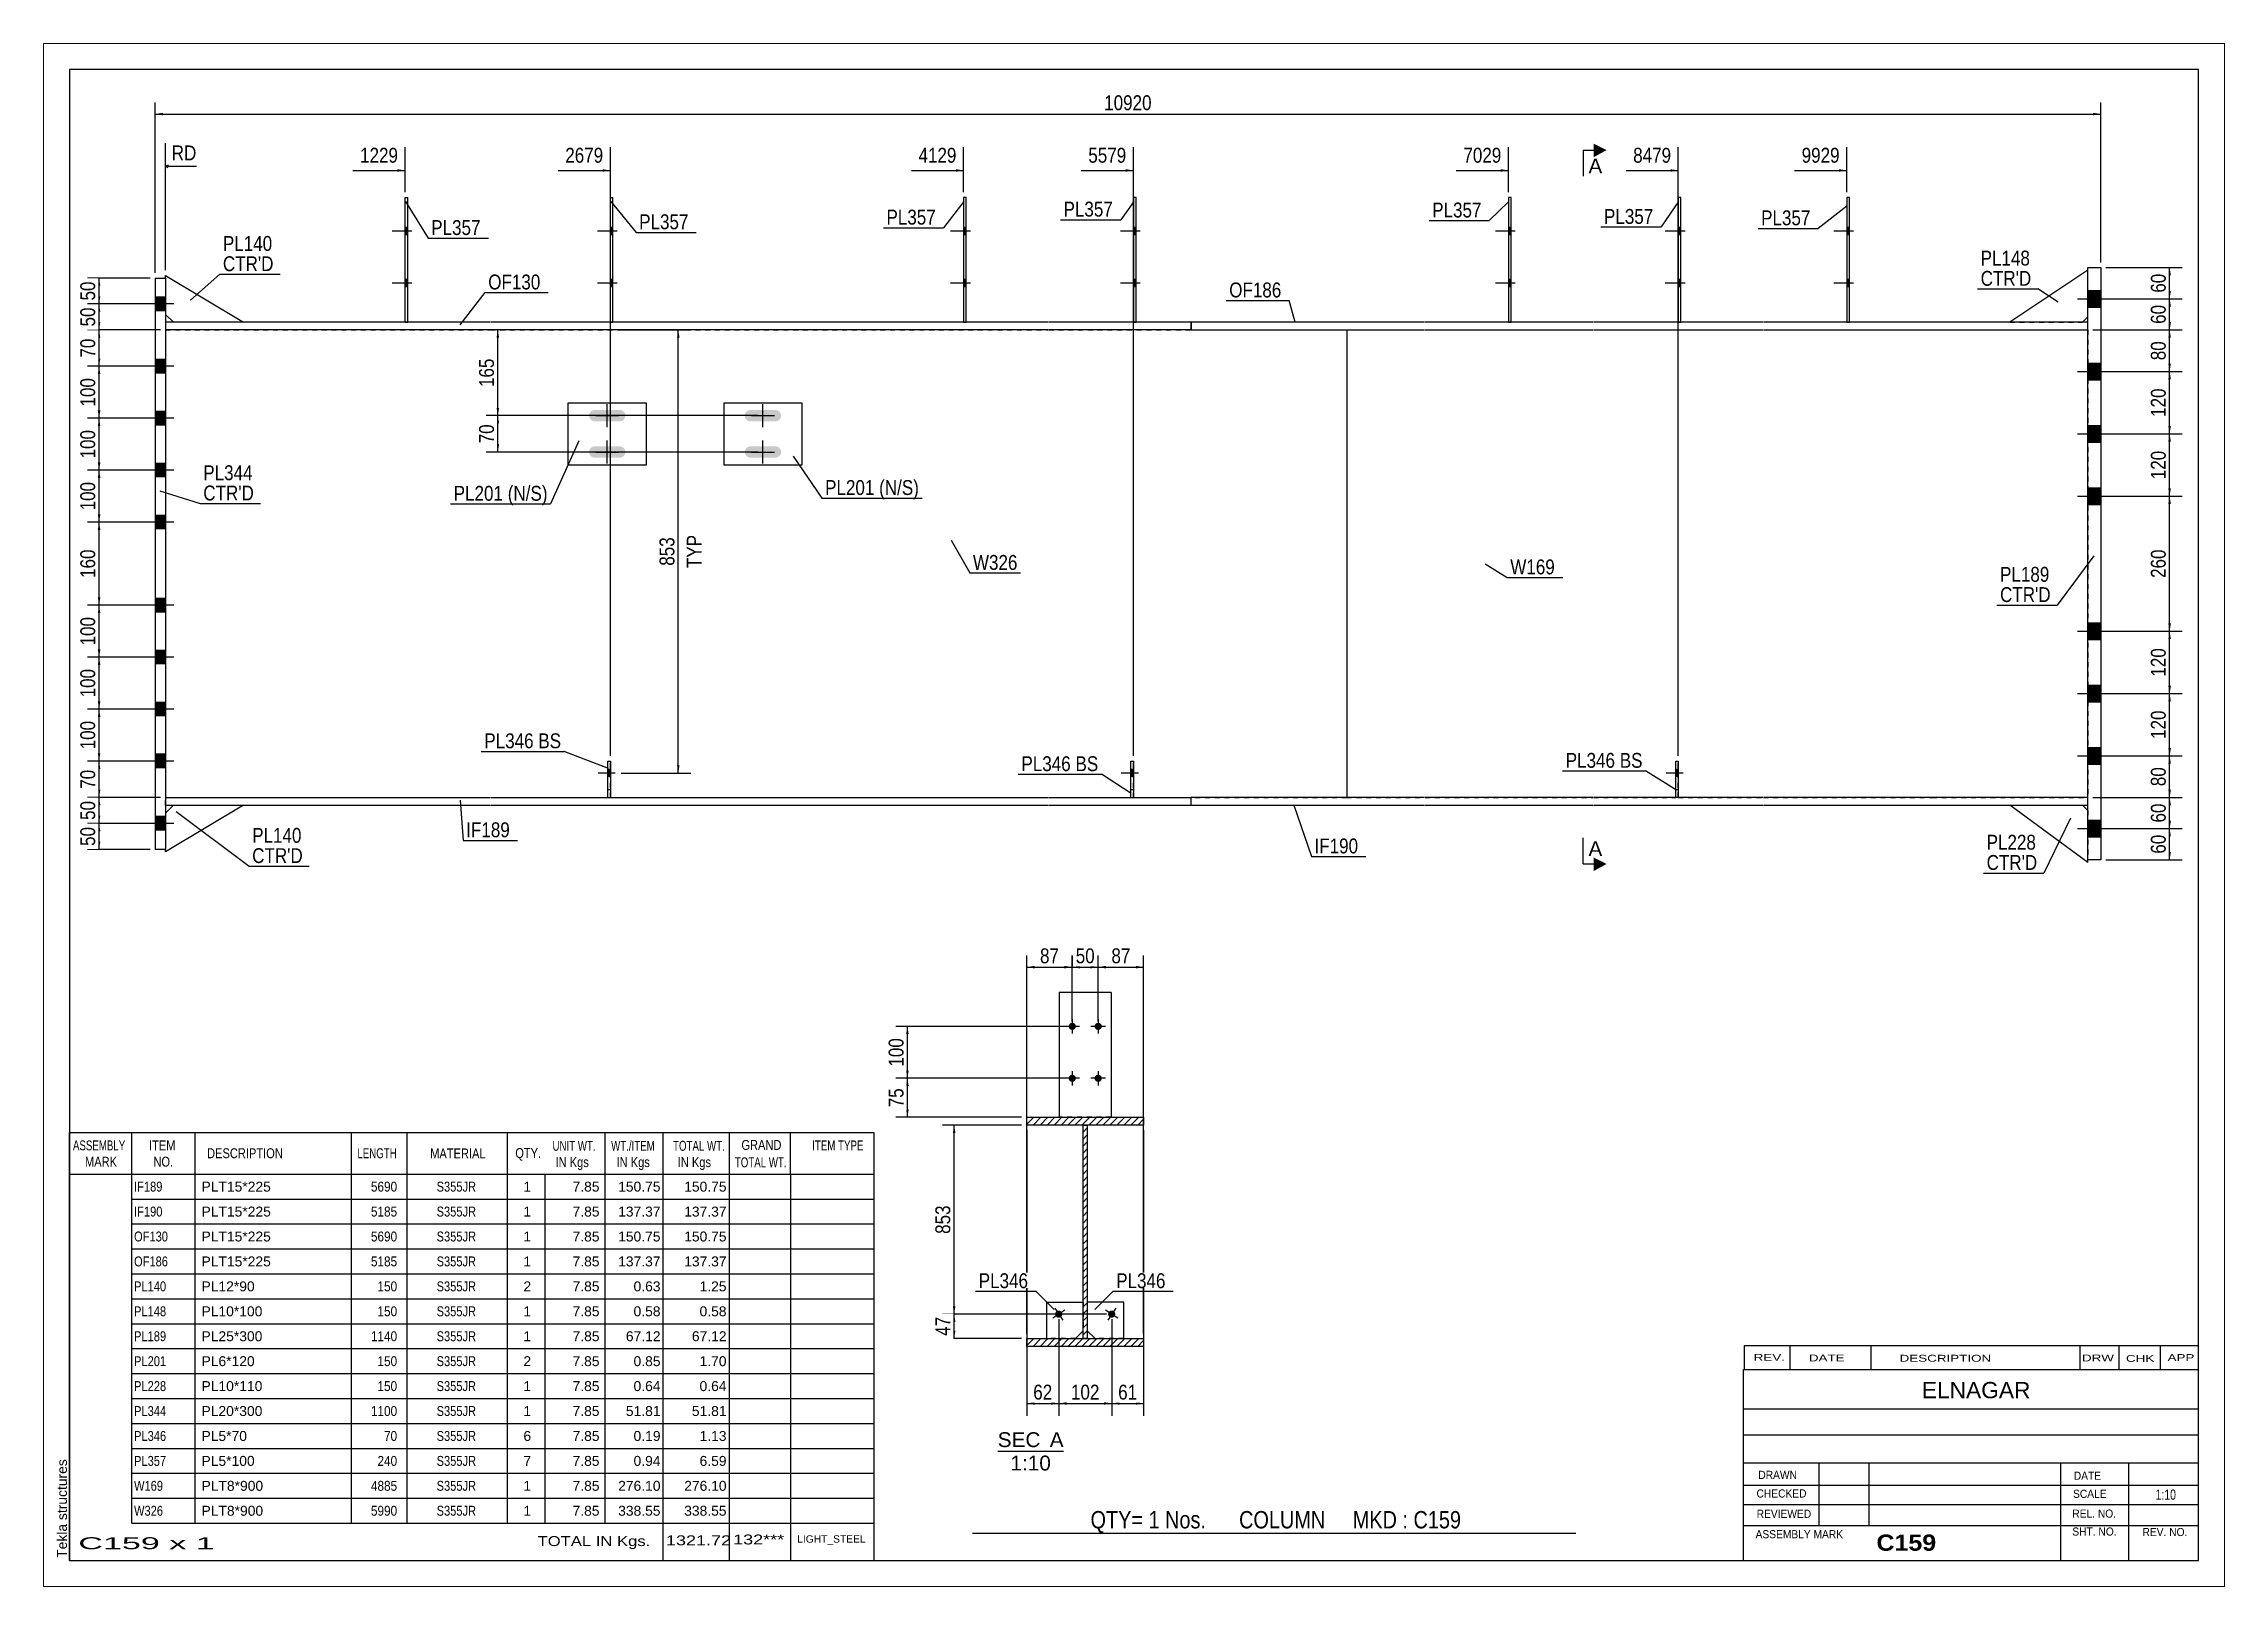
# Paper-space layout 'Layout1' of a CAD drawing. Header units: millimetres. Extents: x 0 to 420, y 0 to 297.
# The model-space entities are those that its viewports show. They can reach past a viewport. Long polylines and large blocks are cut down to what shows.
import ezdxf

# ---------------------------------------------------------------- set-up
doc = ezdxf.new("R2010")
doc.units = ezdxf.units.MM
doc.linetypes.add('DXK_LINE_DOT1', pattern=[1.8814, 0.9407, -0.9407])
doc.linetypes.add('DXK_LINE_DOT2', pattern=[3.9198, 1.9599, -1.9599])
doc.layers.add('Viewport layer', color=7, linetype='Continuous', plot=False)
doc.styles.add('Arial', font='ARIAL.TTF', dxfattribs={"height": 0.2})
doc.styles.add('Arial Bold', font='ARIALBD.TTF', dxfattribs={"height": 0.2})
doc.styles.add('Arial Narrow', font='ARIALN.TTF', dxfattribs={"height": 0.2})

# ---------------------------------------------------------------- blocks, each defined once
blk = doc.blocks.new('Unknown-622305861-1210')
at = {"color": 5, "linetype": 'Continuous'}
for p, q in [((92.01, 130.12), (-317.99, 130.12)), ((-317.99, 130.12), (-317.99, -156.88)), ((92.01, -156.88), (92.01, 130.12)), ((-317.99, -156.88), (92.01, -156.88))]:
    blk.add_line(p, q, dxfattribs=at)
at = {"color": 174, "linetype": 'Continuous', "style": 'Arial'}
blk.add_text('Tekla structures', height=1.9102, rotation=90, dxfattribs=at).set_placement((-318.49, -156.38))
blk = doc.blocks.new('Unknown-622305861-12 - 2141')
at = {"color": 1, "linetype": 'Continuous'}
blk.add_line((-139.24, -135.82), (-126.56, -135.82), dxfattribs=at)
at = {"color": 0, "linetype": 'Continuous'}
blk.add_wipeout([(-131.02, -135.07), (-131.02, -132.07), (-139.24, -132.07), (-139.24, -135.07)], dxfattribs=at)
blk.add_wipeout([(-126.56, -135.07), (-126.56, -132.07), (-129.22, -132.07), (-129.22, -135.07)], dxfattribs=at)
blk.add_wipeout([(-129.01, -139.57), (-129.01, -136.57), (-136.79, -136.57), (-136.79, -139.57)], dxfattribs=at)
at = {"color": 136, "linetype": 'Continuous', "style": 'Arial'}
for s, height, p in [('SEC', 2.865, (-139.24, -135.07)), ('A', 2.87, (-129.22, -135.07)), ('1:10', 2.865, (-136.79, -139.57))]:
    blk.add_text(s, height=height, dxfattribs=at).set_placement(p)
blk = doc.blocks.new('Part-622305861-1599 - 1231')
at = {"color": 2, "linetype": 'Continuous'}
for p, q in [((70.69, 92), (73.19, 92)), ((70.69, -22), (70.69, 92)), ((73.19, 92), (73.19, -22)), ((73.19, -22), (70.69, -22))]:
    blk.add_line(p, q, dxfattribs=at)
blk = doc.blocks.new('Part-622305861-1338 - 1231')
at = {"color": 2, "linetype": 'Continuous'}
for p, q in [((-301.5, 90), (-299.5, 90)), ((-301.5, 90), (-301.5, -20)), ((-299.5, 90), (-299.5, -20)), ((-299.5, -20), (-301.5, -20))]:
    blk.add_line(p, q, dxfattribs=at)
blk = doc.blocks.new('Part-622305861-1367 - 1231')
at = {"color": 2, "linetype": 'Continuous'}
for p, q in [((-284.5, -11.5), (-299.5, -20.5)), ((-298, -11.5), (-299.5, -13)), ((-299.5, -20.5), (-299.5, -20))]:
    blk.add_line(p, q, dxfattribs=at)
at = {"color": 7, "linetype": 'DXK_LINE_DOT1'}
for p, q in [((-298, -11.5), (-284.5, -11.5)), ((-299.5, -13), (-299.5, -20))]:
    blk.add_line(p, q, dxfattribs=at)
blk = doc.blocks.new('Part-622305861-1287 - 1231')
at = {"color": 2, "linetype": 'Continuous'}
for p, q in [((70.69, 91.5), (55.69, 81.5)), ((69.69, 81.5), (70.69, 82.5))]:
    blk.add_line(p, q, dxfattribs=at)
at = {"color": 7, "linetype": 'DXK_LINE_DOT1'}
for p, q in [((70.69, 82.5), (70.69, 91.5)), ((55.69, 81.5), (69.69, 81.5))]:
    blk.add_line(p, q, dxfattribs=at)
blk = doc.blocks.new('Part-622305861-1548 - 1231')
at = {"color": 2, "linetype": 'Continuous'}
for p, q in [((-102.01, 81.5), (-102.01, 80)), ((-57.01, 81.5), (-102.01, 81.5)), ((-102.01, 80), (-57.01, 80)), ((-24.56, 81.5), (-56.91, 81.5)), ((-56.91, 80), (-24.56, 80)), ((8.14, 81.5), (-24.46, 81.5)), ((-24.46, 80), (8.14, 80)), ((40.59, 81.5), (8.24, 81.5)), ((8.24, 80), (40.59, 80)), ((70.69, 81.5), (40.69, 81.5)), ((40.69, 80), (70.69, 80))]:
    blk.add_line(p, q, dxfattribs=at)
at = {"color": 7, "linetype": 'DXK_LINE_DOT1'}
blk.add_line((70.69, 80), (70.69, 81.5), dxfattribs=at)
blk = doc.blocks.new('Bolt-622305861-1676 - 1231')
at = {"linetype": 'Continuous'}
blk.add_hatch(color=3, dxfattribs=at).paths.add_polyline_path([(-8.16, -6), (-8.16, -4.6), (-8.66, -4.6), (-8.66, -6)])
at = {"color": 3, "linetype": 'Continuous'}
for p, q in [((-7.21, -5.3), (-10.51, -5.3)), ((-8.16, -4.6), (-8.66, -4.6)), ((-8.16, -6), (-8.66, -6))]:
    blk.add_line(p, q, dxfattribs=at)
blk = doc.blocks.new('Part-622305861-1309 - 1231')
at = {"color": 7, "linetype": 'DXK_LINE_DOT1'}
for p, q in [((-8.66, -10), (-8.66, -3)), ((-8.66, -3), (-8.16, -3)), ((-8.16, -10), (-8.16, -3)), ((-8.66, -8.5), (-8.16, -8.5)), ((-8.16, -10), (-8.66, -10))]:
    blk.add_line(p, q, dxfattribs=at)
blk = doc.blocks.new('Part-622305861-1526 - 1231')
at = {"color": 2, "linetype": 'Continuous'}
for p, q in [((-299.5, -10), (-269.5, -10)), ((-299.5, -11.5), (-269.5, -11.5)), ((-269.4, -10), (-237.05, -10)), ((-269.4, -11.5), (-237.05, -11.5)), ((-236.95, -10), (-161.95, -10)), ((-236.95, -11.5), (-161.95, -11.5)), ((-161.85, -10), (-129.5, -10)), ((-161.85, -11.5), (-129.5, -11.5)), ((-129.4, -10), (-102.01, -10)), ((-129.4, -11.5), (-102.01, -11.5)), ((-102.01, -11.5), (-102.01, -10))]:
    blk.add_line(p, q, dxfattribs=at)
at = {"color": 7, "linetype": 'DXK_LINE_DOT1'}
blk.add_line((-299.5, -11.5), (-299.5, -10), dxfattribs=at)
blk = doc.blocks.new('Part-622305861-1372 - 1231')
at = {"color": 2, "linetype": 'Continuous'}
for p, q in [((-299.5, 90), (-299.5, 90.5)), ((-299.5, 90.5), (-284.5, 81.5)), ((-299.5, 83), (-298, 81.5))]:
    blk.add_line(p, q, dxfattribs=at)
at = {"color": 7, "linetype": 'DXK_LINE_DOT1'}
for p, q in [((-299.5, 90), (-299.5, 83)), ((-284.5, 81.5), (-298, 81.5))]:
    blk.add_line(p, q, dxfattribs=at)
blk = doc.blocks.new('Part-622305861-1388 - 1231')
at = {"color": 7, "linetype": 'DXK_LINE_DOT1'}
for p, q in [((-299.5, 80), (-299.5, -10)), ((-299.5, 80), (-269.5, 80)), ((-269.4, 80), (-237.05, 80)), ((-236.95, 80), (-161.95, 80)), ((-161.85, 80), (-129.5, 80)), ((-129.4, 80), (-72.01, 80)), ((-299.5, -10), (-269.5, -10)), ((-269.4, -10), (-237.05, -10)), ((-236.95, -10), (-161.95, -10)), ((-161.85, -10), (-129.5, -10)), ((-129.4, -10), (-72.01, -10))]:
    blk.add_line(p, q, dxfattribs=at)
at = {"color": 2, "linetype": 'Continuous'}
blk.add_line((-72.01, 80), (-72.01, -10), dxfattribs=at)
blk = doc.blocks.new('Bolt-622305861-1389 - 1231')
at = {"linetype": 'Continuous'}
for points in [[(70.69, 87.6), (70.69, 84.4), (73.19, 84.4), (73.19, 87.6)], [(70.69, 87.6), (70.69, 84.4), (73.19, 84.4), (73.19, 87.6)], [(70.69, 73.6), (70.69, 70.4), (73.19, 70.4), (73.19, 73.6)], [(70.69, 73.6), (70.69, 70.4), (73.19, 70.4), (73.19, 73.6)], [(70.69, 61.6), (70.69, 58.4), (73.19, 58.4), (73.19, 61.6)], [(70.69, 61.6), (70.69, 58.4), (73.19, 58.4), (73.19, 61.6)], [(70.69, 49.6), (70.69, 46.4), (73.19, 46.4), (73.19, 49.6)], [(70.69, 49.6), (70.69, 46.4), (73.19, 46.4), (73.19, 49.6)], [(70.69, 23.6), (70.69, 20.4), (73.19, 20.4), (73.19, 23.6)], [(70.69, 23.6), (70.69, 20.4), (73.19, 20.4), (73.19, 23.6)], [(70.69, 11.6), (70.69, 8.4), (73.19, 8.4), (73.19, 11.6)], [(70.69, 11.6), (70.69, 8.4), (73.19, 8.4), (73.19, 11.6)], [(70.69, -0.4), (70.69, -3.6), (73.19, -3.6), (73.19, -0.4)], [(70.69, -0.4), (70.69, -3.6), (73.19, -3.6), (73.19, -0.4)], [(70.69, -14.4), (70.69, -17.6), (73.19, -17.6), (73.19, -14.4)], [(70.69, -14.4), (70.69, -17.6), (73.19, -17.6), (73.19, -14.4)]]:
    blk.add_hatch(color=3, dxfattribs=at).paths.add_polyline_path(points)
at = {"color": 3, "linetype": 'Continuous'}
for p, q in [((68.71, 86), (80.69, 86)), ((68.71, 86), (80.69, 86)), ((70.69, 87.6), (73.19, 87.6)), ((70.69, 87.6), (73.19, 87.6)), ((70.69, 84.4), (73.19, 84.4)), ((70.69, 84.4), (73.19, 84.4)), ((68.71, 72), (80.69, 72)), ((68.71, 72), (80.69, 72)), ((70.69, 73.6), (73.19, 73.6)), ((70.69, 73.6), (73.19, 73.6)), ((70.69, 70.4), (73.19, 70.4)), ((70.69, 70.4), (73.19, 70.4)), ((68.71, 60), (80.69, 60)), ((68.71, 60), (80.69, 60)), ((70.69, 61.6), (73.19, 61.6)), ((70.69, 61.6), (73.19, 61.6)), ((70.69, 58.4), (73.19, 58.4)), ((70.69, 58.4), (73.19, 58.4)), ((68.71, 48), (80.69, 48)), ((68.71, 48), (80.69, 48)), ((70.69, 49.6), (73.19, 49.6)), ((70.69, 49.6), (73.19, 49.6)), ((70.69, 46.4), (73.19, 46.4)), ((70.69, 46.4), (73.19, 46.4)), ((68.71, 22), (80.69, 22)), ((68.71, 22), (80.69, 22)), ((70.69, 23.6), (73.19, 23.6)), ((70.69, 23.6), (73.19, 23.6)), ((70.69, 20.4), (73.19, 20.4)), ((70.69, 20.4), (73.19, 20.4)), ((68.71, 10), (80.69, 10)), ((68.71, 10), (80.69, 10)), ((70.69, 11.6), (73.19, 11.6)), ((70.69, 11.6), (73.19, 11.6)), ((70.69, 8.4), (73.19, 8.4)), ((70.69, 8.4), (73.19, 8.4)), ((68.71, -2), (80.69, -2)), ((68.71, -2), (80.69, -2)), ((70.69, -0.4), (73.19, -0.4)), ((70.69, -0.4), (73.19, -0.4)), ((70.69, -3.6), (73.19, -3.6)), ((70.69, -3.6), (73.19, -3.6)), ((68.71, -16), (80.69, -16)), ((68.71, -16), (80.69, -16)), ((70.69, -14.4), (73.19, -14.4)), ((70.69, -14.4), (73.19, -14.4)), ((70.69, -17.6), (73.19, -17.6)), ((70.69, -17.6), (73.19, -17.6))]:
    blk.add_line(p, q, dxfattribs=at)
blk = doc.blocks.new('Bolt-622305861-1390 - 1231')
at = {"linetype": 'Continuous'}
for points in [[(24.79, 98.3), (24.79, 99.7), (24.29, 99.7), (24.29, 98.3)], [(24.79, 98.3), (24.79, 99.7), (24.29, 99.7), (24.29, 98.3)], [(24.79, 88.3), (24.79, 89.7), (24.29, 89.7), (24.29, 88.3)], [(24.79, 88.3), (24.79, 89.7), (24.29, 89.7), (24.29, 88.3)]]:
    blk.add_hatch(color=3, dxfattribs=at).paths.add_polyline_path(points)
at = {"color": 3, "linetype": 'Continuous'}
for p, q in [((25.59, 99), (21.79, 99)), ((25.59, 99), (21.79, 99)), ((24.79, 99.7), (24.29, 99.7)), ((24.79, 99.7), (24.29, 99.7)), ((24.79, 98.3), (24.29, 98.3)), ((24.79, 98.3), (24.29, 98.3)), ((25.59, 89), (21.79, 89)), ((25.59, 89), (21.79, 89)), ((24.79, 89.7), (24.29, 89.7)), ((24.79, 89.7), (24.29, 89.7)), ((24.79, 88.3), (24.29, 88.3)), ((24.79, 88.3), (24.29, 88.3))]:
    blk.add_line(p, q, dxfattribs=at)
blk = doc.blocks.new('Bolt-622305861-1391 - 1231')
at = {"linetype": 'Continuous'}
for points in [[(-301.5, 86.3), (-301.5, 83.7), (-299.5, 83.7), (-299.5, 86.3)], [(-301.5, 86.3), (-301.5, 83.7), (-299.5, 83.7), (-299.5, 86.3)], [(-301.5, 74.3), (-301.5, 71.7), (-299.5, 71.7), (-299.5, 74.3)], [(-301.5, 74.3), (-301.5, 71.7), (-299.5, 71.7), (-299.5, 74.3)], [(-301.5, 64.3), (-301.5, 61.7), (-299.5, 61.7), (-299.5, 64.3)], [(-301.5, 64.3), (-301.5, 61.7), (-299.5, 61.7), (-299.5, 64.3)], [(-301.5, 54.3), (-301.5, 51.7), (-299.5, 51.7), (-299.5, 54.3)], [(-301.5, 54.3), (-301.5, 51.7), (-299.5, 51.7), (-299.5, 54.3)], [(-301.5, 44.3), (-301.5, 41.7), (-299.5, 41.7), (-299.5, 44.3)], [(-301.5, 44.3), (-301.5, 41.7), (-299.5, 41.7), (-299.5, 44.3)], [(-301.5, 28.3), (-301.5, 25.7), (-299.5, 25.7), (-299.5, 28.3)], [(-301.5, 28.3), (-301.5, 25.7), (-299.5, 25.7), (-299.5, 28.3)], [(-301.5, 18.3), (-301.5, 15.7), (-299.5, 15.7), (-299.5, 18.3)], [(-301.5, 18.3), (-301.5, 15.7), (-299.5, 15.7), (-299.5, 18.3)], [(-301.5, 8.3), (-301.5, 5.7), (-299.5, 5.7), (-299.5, 8.3)], [(-301.5, 8.3), (-301.5, 5.7), (-299.5, 5.7), (-299.5, 8.3)], [(-301.5, -1.7), (-301.5, -4.3), (-299.5, -4.3), (-299.5, -1.7)], [(-301.5, -1.7), (-301.5, -4.3), (-299.5, -4.3), (-299.5, -1.7)], [(-301.5, -13.7), (-301.5, -16.3), (-299.5, -16.3), (-299.5, -13.7)], [(-301.5, -13.7), (-301.5, -16.3), (-299.5, -16.3), (-299.5, -13.7)]]:
    blk.add_hatch(color=3, dxfattribs=at).paths.add_polyline_path(points)
at = {"color": 3, "linetype": 'Continuous'}
for p, q in [((-297.91, 85), (-308.5, 85)), ((-297.91, 85), (-308.5, 85)), ((-299.5, 86.3), (-301.5, 86.3)), ((-299.5, 86.3), (-301.5, 86.3)), ((-299.5, 83.7), (-301.5, 83.7)), ((-299.5, 83.7), (-301.5, 83.7)), ((-297.91, 73), (-308.5, 73)), ((-297.91, 73), (-308.5, 73)), ((-299.5, 74.3), (-301.5, 74.3)), ((-299.5, 74.3), (-301.5, 74.3)), ((-299.5, 71.7), (-301.5, 71.7)), ((-299.5, 71.7), (-301.5, 71.7)), ((-297.91, 63), (-308.5, 63)), ((-297.91, 63), (-308.5, 63)), ((-299.5, 64.3), (-301.5, 64.3)), ((-299.5, 64.3), (-301.5, 64.3)), ((-299.5, 61.7), (-301.5, 61.7)), ((-299.5, 61.7), (-301.5, 61.7)), ((-297.91, 53), (-308.5, 53)), ((-297.91, 53), (-308.5, 53)), ((-299.5, 54.3), (-301.5, 54.3)), ((-299.5, 54.3), (-301.5, 54.3)), ((-299.5, 51.7), (-301.5, 51.7)), ((-299.5, 51.7), (-301.5, 51.7)), ((-297.91, 43), (-308.5, 43)), ((-297.91, 43), (-308.5, 43)), ((-299.5, 44.3), (-301.5, 44.3)), ((-299.5, 44.3), (-301.5, 44.3)), ((-299.5, 41.7), (-301.5, 41.7)), ((-299.5, 41.7), (-301.5, 41.7)), ((-297.91, 27), (-308.5, 27)), ((-297.91, 27), (-308.5, 27)), ((-299.5, 28.3), (-301.5, 28.3)), ((-299.5, 28.3), (-301.5, 28.3)), ((-299.5, 25.7), (-301.5, 25.7)), ((-299.5, 25.7), (-301.5, 25.7)), ((-297.91, 17), (-308.5, 17)), ((-297.91, 17), (-308.5, 17)), ((-299.5, 18.3), (-301.5, 18.3)), ((-299.5, 18.3), (-301.5, 18.3)), ((-299.5, 15.7), (-301.5, 15.7)), ((-299.5, 15.7), (-301.5, 15.7)), ((-297.91, 7), (-308.5, 7)), ((-297.91, 7), (-308.5, 7)), ((-299.5, 8.3), (-301.5, 8.3)), ((-299.5, 8.3), (-301.5, 8.3)), ((-299.5, 5.7), (-301.5, 5.7)), ((-299.5, 5.7), (-301.5, 5.7)), ((-297.91, -3), (-308.5, -3)), ((-297.91, -3), (-308.5, -3)), ((-299.5, -1.7), (-301.5, -1.7)), ((-299.5, -1.7), (-301.5, -1.7)), ((-299.5, -4.3), (-301.5, -4.3)), ((-299.5, -4.3), (-301.5, -4.3)), ((-297.91, -15), (-308.5, -15)), ((-297.91, -15), (-308.5, -15)), ((-299.5, -13.7), (-301.5, -13.7)), ((-299.5, -13.7), (-301.5, -13.7)), ((-299.5, -16.3), (-301.5, -16.3)), ((-299.5, -16.3), (-301.5, -16.3))]:
    blk.add_line(p, q, dxfattribs=at)
blk = doc.blocks.new('Part-622305861-1648 - 1231')
at = {"color": 2, "linetype": 'Continuous'}
for p, q in [((-8.66, -10), (-8.66, -3)), ((-8.66, -3), (-8.16, -3)), ((-8.16, -3), (-8.16, -10))]:
    blk.add_line(p, q, dxfattribs=at)
blk = doc.blocks.new('Part-622305861-1413 - 1231')
at = {"color": 2, "linetype": 'Continuous'}
for p, q in [((-213.84, 81.5), (-213.84, 105.5)), ((-213.84, 105.5), (-213.34, 105.5)), ((-213.34, 81.5), (-213.34, 105.5))]:
    blk.add_line(p, q, dxfattribs=at)
at = {"color": 7, "linetype": 'DXK_LINE_DOT1'}
blk.add_line((-213.84, 81.5), (-213.34, 81.5), dxfattribs=at)
blk = doc.blocks.new('Part-622305861-1659 - 1231')
at = {"color": 7, "linetype": 'DXK_LINE_DOT1'}
for p, q in [((-113.6, -10), (-113.6, -3)), ((-113.6, -3), (-113.1, -3)), ((-113.1, -10), (-113.1, -3)), ((-113.6, -8.5), (-113.1, -8.5))]:
    blk.add_line(p, q, dxfattribs=at)
blk = doc.blocks.new('Part-622305861-1418 - 1231')
at = {"color": 2, "linetype": 'Continuous'}
for p, q in [((-112.6, 105.5), (-113.1, 105.5)), ((-113.1, 105.5), (-113.1, 81.5)), ((-112.6, 81.5), (-112.6, 105.5))]:
    blk.add_line(p, q, dxfattribs=at)
at = {"color": 7, "linetype": 'DXK_LINE_DOT1'}
blk.add_line((-113.1, 81.5), (-112.6, 81.5), dxfattribs=at)
blk = doc.blocks.new('Part-622305861-1423 - 1231')
at = {"color": 2, "linetype": 'Continuous'}
for p, q in [((-7.66, 105.5), (-8.16, 105.5)), ((-8.16, 105.5), (-8.16, 81.5)), ((-7.66, 81.5), (-7.66, 105.5))]:
    blk.add_line(p, q, dxfattribs=at)
at = {"color": 7, "linetype": 'DXK_LINE_DOT1'}
blk.add_line((-8.16, 81.5), (-7.66, 81.5), dxfattribs=at)
blk = doc.blocks.new('Part-622305861-1428 - 1231')
at = {"color": 2, "linetype": 'Continuous'}
for p, q in [((-40.36, 105.5), (-40.86, 105.5)), ((-40.86, 105.5), (-40.86, 81.5)), ((-40.36, 81.5), (-40.36, 105.5))]:
    blk.add_line(p, q, dxfattribs=at)
at = {"color": 7, "linetype": 'DXK_LINE_DOT1'}
blk.add_line((-40.86, 81.5), (-40.36, 81.5), dxfattribs=at)
blk = doc.blocks.new('Part-622305861-1433 - 1231')
at = {"color": 2, "linetype": 'Continuous'}
for p, q in [((-145.3, 105.5), (-145.8, 105.5)), ((-145.8, 105.5), (-145.8, 81.5)), ((-145.3, 81.5), (-145.3, 105.5))]:
    blk.add_line(p, q, dxfattribs=at)
at = {"color": 7, "linetype": 'DXK_LINE_DOT1'}
blk.add_line((-145.8, 81.5), (-145.3, 81.5), dxfattribs=at)
blk = doc.blocks.new('Part-622305861-1438 - 1231')
at = {"color": 2, "linetype": 'Continuous'}
for p, q in [((-253.35, 81.5), (-253.35, 105.5)), ((-253.35, 105.5), (-252.85, 105.5)), ((-252.85, 81.5), (-252.85, 105.5))]:
    blk.add_line(p, q, dxfattribs=at)
at = {"color": 7, "linetype": 'DXK_LINE_DOT1'}
blk.add_line((-253.35, 81.5), (-252.85, 81.5), dxfattribs=at)
blk = doc.blocks.new('Part-622305861-1626 - 1231')
at = {"color": 2, "linetype": 'Continuous'}
for p, q in [((70.69, -22.5), (55.69, -11.5)), ((69.69, -11.5), (70.69, -12.5)), ((70.69, -22.5), (70.69, -22))]:
    blk.add_line(p, q, dxfattribs=at)
at = {"color": 7, "linetype": 'DXK_LINE_DOT1'}
for p, q in [((55.69, -11.5), (69.69, -11.5)), ((70.69, -12.5), (70.69, -22))]:
    blk.add_line(p, q, dxfattribs=at)
blk = doc.blocks.new('Bolt-622305861-1439 - 1231')
at = {"linetype": 'Continuous'}
for points in [[(-213.34, 98.3), (-213.34, 99.7), (-213.84, 99.7), (-213.84, 98.3)], [(-213.34, 98.3), (-213.34, 99.7), (-213.84, 99.7), (-213.84, 98.3)], [(-213.34, 88.3), (-213.34, 89.7), (-213.84, 89.7), (-213.84, 88.3)], [(-213.34, 88.3), (-213.34, 89.7), (-213.84, 89.7), (-213.84, 88.3)]]:
    blk.add_hatch(color=3, dxfattribs=at).paths.add_polyline_path(points)
at = {"color": 3, "linetype": 'Continuous'}
for p, q in [((-212.54, 99), (-216.34, 99)), ((-212.54, 99), (-216.34, 99)), ((-213.34, 99.7), (-213.84, 99.7)), ((-213.34, 99.7), (-213.84, 99.7)), ((-213.34, 98.3), (-213.84, 98.3)), ((-213.34, 98.3), (-213.84, 98.3)), ((-212.54, 89), (-216.34, 89)), ((-212.54, 89), (-216.34, 89)), ((-213.34, 89.7), (-213.84, 89.7)), ((-213.34, 89.7), (-213.84, 89.7)), ((-213.34, 88.3), (-213.84, 88.3)), ((-213.34, 88.3), (-213.84, 88.3))]:
    blk.add_line(p, q, dxfattribs=at)
blk = doc.blocks.new('Part-622305861-1504 - 1231')
at = {"color": 2, "linetype": 'Continuous'}
for p, q in [((-102.01, -11.5), (-102.01, -10)), ((-57.01, -10), (-102.01, -10)), ((-102.01, -11.5), (-57.01, -11.5)), ((-24.56, -10), (-56.91, -10)), ((-56.91, -11.5), (-24.56, -11.5)), ((8.14, -10), (-24.46, -10)), ((-24.46, -11.5), (8.14, -11.5)), ((40.59, -10), (8.24, -10)), ((8.24, -11.5), (40.59, -11.5)), ((70.69, -10), (40.69, -10)), ((40.69, -11.5), (70.69, -11.5))]:
    blk.add_line(p, q, dxfattribs=at)
at = {"color": 7, "linetype": 'DXK_LINE_DOT1'}
blk.add_line((70.69, -11.5), (70.69, -10), dxfattribs=at)
blk = doc.blocks.new('Bolt-622305861-1649 - 1231')
at = {"linetype": 'Continuous'}
for points in [[(-7.66, 98.3), (-7.66, 99.7), (-8.16, 99.7), (-8.16, 98.3)], [(-7.66, 98.3), (-7.66, 99.7), (-8.16, 99.7), (-8.16, 98.3)], [(-7.66, 88.3), (-7.66, 89.7), (-8.16, 89.7), (-8.16, 88.3)], [(-7.66, 88.3), (-7.66, 89.7), (-8.16, 89.7), (-8.16, 88.3)]]:
    blk.add_hatch(color=3, dxfattribs=at).paths.add_polyline_path(points)
at = {"color": 3, "linetype": 'Continuous'}
for p, q in [((-6.86, 99), (-10.66, 99)), ((-6.86, 99), (-10.66, 99)), ((-7.66, 99.7), (-8.16, 99.7)), ((-7.66, 99.7), (-8.16, 99.7)), ((-7.66, 98.3), (-8.16, 98.3)), ((-7.66, 98.3), (-8.16, 98.3)), ((-6.86, 89), (-10.66, 89)), ((-6.86, 89), (-10.66, 89)), ((-7.66, 89.7), (-8.16, 89.7)), ((-7.66, 89.7), (-8.16, 89.7)), ((-7.66, 88.3), (-8.16, 88.3)), ((-7.66, 88.3), (-8.16, 88.3))]:
    blk.add_line(p, q, dxfattribs=at)
blk = doc.blocks.new('Bolt-622305861-1440 - 1231')
at = {"linetype": 'Continuous'}
for points in [[(-112.6, 98.3), (-112.6, 99.7), (-113.1, 99.7), (-113.1, 98.3)], [(-112.6, 98.3), (-112.6, 99.7), (-113.1, 99.7), (-113.1, 98.3)], [(-112.6, 88.3), (-112.6, 89.7), (-113.1, 89.7), (-113.1, 88.3)], [(-112.6, 88.3), (-112.6, 89.7), (-113.1, 89.7), (-113.1, 88.3)]]:
    blk.add_hatch(color=3, dxfattribs=at).paths.add_polyline_path(points)
at = {"color": 3, "linetype": 'Continuous'}
for p, q in [((-111.8, 99), (-115.6, 99)), ((-111.8, 99), (-115.6, 99)), ((-112.6, 99.7), (-113.1, 99.7)), ((-112.6, 99.7), (-113.1, 99.7)), ((-112.6, 98.3), (-113.1, 98.3)), ((-112.6, 98.3), (-113.1, 98.3)), ((-111.8, 89), (-115.6, 89)), ((-111.8, 89), (-115.6, 89)), ((-112.6, 89.7), (-113.1, 89.7)), ((-112.6, 89.7), (-113.1, 89.7)), ((-112.6, 88.3), (-113.1, 88.3)), ((-112.6, 88.3), (-113.1, 88.3))]:
    blk.add_line(p, q, dxfattribs=at)
blk = doc.blocks.new('Bolt-622305861-1441 - 1231')
at = {"linetype": 'Continuous'}
for points in [[(-40.36, 98.3), (-40.36, 99.7), (-40.86, 99.7), (-40.86, 98.3)], [(-40.36, 98.3), (-40.36, 99.7), (-40.86, 99.7), (-40.86, 98.3)], [(-40.36, 88.3), (-40.36, 89.7), (-40.86, 89.7), (-40.86, 88.3)], [(-40.36, 88.3), (-40.36, 89.7), (-40.86, 89.7), (-40.86, 88.3)]]:
    blk.add_hatch(color=3, dxfattribs=at).paths.add_polyline_path(points)
at = {"color": 3, "linetype": 'Continuous'}
for p, q in [((-39.56, 99), (-43.36, 99)), ((-39.56, 99), (-43.36, 99)), ((-40.36, 99.7), (-40.86, 99.7)), ((-40.36, 99.7), (-40.86, 99.7)), ((-40.36, 98.3), (-40.86, 98.3)), ((-40.36, 98.3), (-40.86, 98.3)), ((-39.56, 89), (-43.36, 89)), ((-39.56, 89), (-43.36, 89)), ((-40.36, 89.7), (-40.86, 89.7)), ((-40.36, 89.7), (-40.86, 89.7)), ((-40.36, 88.3), (-40.86, 88.3)), ((-40.36, 88.3), (-40.86, 88.3))]:
    blk.add_line(p, q, dxfattribs=at)
blk = doc.blocks.new('Bolt-622305861-1442 - 1231')
at = {"linetype": 'Continuous'}
for points in [[(-145.3, 98.3), (-145.3, 99.7), (-145.8, 99.7), (-145.8, 98.3)], [(-145.3, 98.3), (-145.3, 99.7), (-145.8, 99.7), (-145.8, 98.3)], [(-145.3, 88.3), (-145.3, 89.7), (-145.8, 89.7), (-145.8, 88.3)], [(-145.3, 88.3), (-145.3, 89.7), (-145.8, 89.7), (-145.8, 88.3)]]:
    blk.add_hatch(color=3, dxfattribs=at).paths.add_polyline_path(points)
at = {"color": 3, "linetype": 'Continuous'}
for p, q in [((-144.5, 99), (-148.3, 99)), ((-144.5, 99), (-148.3, 99)), ((-145.3, 99.7), (-145.8, 99.7)), ((-145.3, 99.7), (-145.8, 99.7)), ((-145.3, 98.3), (-145.8, 98.3)), ((-145.3, 98.3), (-145.8, 98.3)), ((-144.5, 89), (-148.3, 89)), ((-144.5, 89), (-148.3, 89)), ((-145.3, 89.7), (-145.8, 89.7)), ((-145.3, 89.7), (-145.8, 89.7)), ((-145.3, 88.3), (-145.8, 88.3)), ((-145.3, 88.3), (-145.8, 88.3))]:
    blk.add_line(p, q, dxfattribs=at)
blk = doc.blocks.new('Bolt-622305861-1443 - 1231')
at = {"linetype": 'Continuous'}
for points in [[(-252.85, 98.3), (-252.85, 99.7), (-253.35, 99.7), (-253.35, 98.3)], [(-252.85, 98.3), (-252.85, 99.7), (-253.35, 99.7), (-253.35, 98.3)], [(-252.85, 88.3), (-252.85, 89.7), (-253.35, 89.7), (-253.35, 88.3)], [(-252.85, 88.3), (-252.85, 89.7), (-253.35, 89.7), (-253.35, 88.3)]]:
    blk.add_hatch(color=3, dxfattribs=at).paths.add_polyline_path(points)
at = {"color": 3, "linetype": 'Continuous'}
for p, q in [((-252.05, 99), (-255.85, 99)), ((-252.05, 99), (-255.85, 99)), ((-252.85, 99.7), (-253.35, 99.7)), ((-252.85, 99.7), (-253.35, 99.7)), ((-252.85, 98.3), (-253.35, 98.3)), ((-252.85, 98.3), (-253.35, 98.3)), ((-252.05, 89), (-255.85, 89)), ((-252.05, 89), (-255.85, 89)), ((-252.85, 89.7), (-253.35, 89.7)), ((-252.85, 89.7), (-253.35, 89.7)), ((-252.85, 88.3), (-253.35, 88.3)), ((-252.85, 88.3), (-253.35, 88.3))]:
    blk.add_line(p, q, dxfattribs=at)
blk = doc.blocks.new('Bolt-622305861-1444 - 1231')
at = {"color": 3, "linetype": 'DXK_LINE_DOT2'}
for p, q in [((-112.15, -5.3), (-115.45, -5.3)), ((-113.1, -4.6), (-113.6, -4.6)), ((-113.1, -6), (-113.6, -6))]:
    blk.add_line(p, q, dxfattribs=at)
blk = doc.blocks.new('Bolt-622305861-1445 - 1231')
at = {"linetype": 'Continuous'}
blk.add_hatch(color=3, dxfattribs=at).paths.add_polyline_path([(-113.1, -6), (-113.1, -4.6), (-113.6, -4.6), (-113.6, -6)])
at = {"color": 3, "linetype": 'Continuous'}
for p, q in [((-112.15, -5.3), (-115.45, -5.3)), ((-113.1, -4.6), (-113.6, -4.6)), ((-113.1, -6), (-113.6, -6))]:
    blk.add_line(p, q, dxfattribs=at)
blk = doc.blocks.new('Bolt-622305861-1446 - 1231')
at = {"linetype": 'Continuous'}
blk.add_hatch(color=3, dxfattribs=at).paths.add_polyline_path([(-213.84, -6), (-213.84, -4.6), (-214.34, -4.6), (-214.34, -6)])
at = {"color": 3, "linetype": 'Continuous'}
for p, q in [((-212.89, -5.3), (-216.19, -5.3)), ((-213.84, -4.6), (-214.34, -4.6)), ((-213.84, -6), (-214.34, -6))]:
    blk.add_line(p, q, dxfattribs=at)
blk = doc.blocks.new('Part-622305861-1570 - 1231')
at = {"color": 2, "linetype": 'Continuous'}
for p, q in [((-269.5, 81.5), (-299.5, 81.5)), ((-269.5, 80), (-299.5, 80)), ((-237.05, 81.5), (-269.4, 81.5)), ((-237.05, 80), (-269.4, 80)), ((-161.95, 81.5), (-236.95, 81.5)), ((-161.95, 80), (-236.95, 80)), ((-129.5, 81.5), (-161.85, 81.5)), ((-129.5, 80), (-161.85, 80)), ((-102.01, 81.5), (-129.4, 81.5)), ((-102.01, 80), (-129.4, 80)), ((-102.01, 80), (-102.01, 81.5))]:
    blk.add_line(p, q, dxfattribs=at)
at = {"color": 7, "linetype": 'DXK_LINE_DOT1'}
blk.add_line((-299.5, 81.5), (-299.5, 80), dxfattribs=at)
blk = doc.blocks.new('Bolt-622305861-1447 - 1231')
at = {"color": 3, "linetype": 'DXK_LINE_DOT2'}
for p, q in [((-7.21, -5.3), (-10.51, -5.3)), ((-8.16, -4.6), (-8.66, -4.6)), ((-8.16, -6), (-8.66, -6))]:
    blk.add_line(p, q, dxfattribs=at)
blk = doc.blocks.new('Part-622305861-1621 - 1231')
at = {"color": 2, "linetype": 'Continuous'}
blk.add_line((-72.01, 80), (-72.01, -10), dxfattribs=at)
at = {"color": 7, "linetype": 'DXK_LINE_DOT1'}
for p, q in [((-72.01, 80), (-57.01, 80)), ((-56.91, 80), (-24.56, 80)), ((-24.46, 80), (8.14, 80)), ((8.24, 80), (40.59, 80)), ((40.69, 80), (70.69, 80)), ((70.69, 80), (70.69, -10)), ((-72.01, -10), (-57.01, -10)), ((-56.91, -10), (-24.56, -10)), ((-24.46, -10), (-8.66, -10)), ((-8.16, -10), (8.14, -10)), ((8.24, -10), (40.59, -10)), ((40.69, -10), (70.69, -10))]:
    blk.add_line(p, q, dxfattribs=at)
blk = doc.blocks.new('Part-622305861-1654 - 1231')
at = {"color": 2, "linetype": 'Continuous'}
for p, q in [((24.79, 105.5), (24.29, 105.5)), ((24.29, 105.5), (24.29, 81.5)), ((24.79, 81.5), (24.79, 105.5))]:
    blk.add_line(p, q, dxfattribs=at)
at = {"color": 7, "linetype": 'DXK_LINE_DOT1'}
blk.add_line((24.29, 81.5), (24.79, 81.5), dxfattribs=at)
blk = doc.blocks.new('Part-622305861-1664 - 1231')
at = {"color": 2, "linetype": 'Continuous'}
for p, q in [((-113.6, -10), (-113.6, -3)), ((-113.6, -3), (-113.1, -3)), ((-113.1, -3), (-113.1, -10))]:
    blk.add_line(p, q, dxfattribs=at)
blk = doc.blocks.new('Part-622305861-1669 - 1231')
at = {"color": 7, "linetype": 'DXK_LINE_DOT1'}
for p, q in [((-214.34, -10), (-214.34, -3)), ((-214.34, -3), (-213.84, -3)), ((-213.84, -10), (-213.84, -3)), ((-214.34, -8.5), (-213.84, -8.5))]:
    blk.add_line(p, q, dxfattribs=at)
blk = doc.blocks.new('Part-622305861-1674 - 1231')
at = {"color": 2, "linetype": 'Continuous'}
for p, q in [((-214.34, -10), (-214.34, -3)), ((-214.34, -3), (-213.84, -3)), ((-213.84, -3), (-213.84, -10))]:
    blk.add_line(p, q, dxfattribs=at)
blk = doc.blocks.new('Bolt-622305861-1675 - 1231')
at = {"color": 3, "linetype": 'DXK_LINE_DOT2'}
for p, q in [((-212.89, -5.3), (-216.19, -5.3)), ((-213.84, -4.6), (-214.34, -4.6)), ((-213.84, -6), (-214.34, -6))]:
    blk.add_line(p, q, dxfattribs=at)
blk = doc.blocks.new('Part-622305861-1681 - 1231')
at = {"color": 2, "linetype": 'Continuous'}
for p, q in [((-221.95, 66), (-206.95, 66)), ((-221.95, 54), (-221.95, 66)), ((-206.95, 66), (-206.95, 54)), ((-206.95, 54), (-221.95, 54))]:
    blk.add_line(p, q, dxfattribs=at)
blk = doc.blocks.new('Bolt-622305861-1682 - 1231')
at = {"linetype": 'Continuous'}
for points in [[(-211.27, 62.72), (-211.03, 63.08), (-210.95, 63.5), (-211.03, 63.92), (-211.27, 64.28), (-211.63, 64.52), (-212.05, 64.6), (-216.85, 64.6), (-217.27, 64.52), (-217.63, 64.28), (-217.87, 63.92), (-217.95, 63.5), (-217.87, 63.08), (-217.63, 62.72), (-217.27, 62.48), (-216.85, 62.4), (-212.05, 62.4), (-211.63, 62.48)], [(-211.27, 55.72), (-211.03, 56.08), (-210.95, 56.5), (-211.03, 56.92), (-211.27, 57.28), (-211.63, 57.52), (-212.05, 57.6), (-216.85, 57.6), (-217.27, 57.52), (-217.63, 57.28), (-217.87, 56.92), (-217.95, 56.5), (-217.87, 56.08), (-217.63, 55.72), (-217.27, 55.48), (-216.85, 55.4), (-212.05, 55.4), (-211.63, 55.48)]]:
    blk.add_hatch(color=3, dxfattribs=at).paths.add_polyline_path(points)
at = {"color": 3, "linetype": 'Continuous'}
for p, q in [((-216.65, 63.5), (-212.25, 63.5)), ((-214.45, 61.3), (-214.45, 65.7)), ((-216.65, 56.5), (-212.25, 56.5)), ((-214.45, 54.3), (-214.45, 58.7))]:
    blk.add_line(p, q, dxfattribs=at)
blk = doc.blocks.new('Part-622305861-1687 - 1231')
at = {"color": 2, "linetype": 'Continuous'}
for p, q in [((-191.95, 66), (-176.95, 66)), ((-191.95, 54), (-191.95, 66)), ((-176.95, 66), (-176.95, 54)), ((-176.95, 54), (-191.95, 54))]:
    blk.add_line(p, q, dxfattribs=at)
blk = doc.blocks.new('Bolt-622305861-1688 - 1231')
at = {"linetype": 'Continuous'}
for points in [[(-181.27, 62.72), (-181.03, 63.08), (-180.95, 63.5), (-181.03, 63.92), (-181.27, 64.28), (-181.63, 64.52), (-182.05, 64.6), (-186.85, 64.6), (-187.27, 64.52), (-187.63, 64.28), (-187.87, 63.92), (-187.95, 63.5), (-187.87, 63.08), (-187.63, 62.72), (-187.27, 62.48), (-186.85, 62.4), (-182.05, 62.4), (-181.63, 62.48)], [(-181.27, 55.72), (-181.03, 56.08), (-180.95, 56.5), (-181.03, 56.92), (-181.27, 57.28), (-181.63, 57.52), (-182.05, 57.6), (-186.85, 57.6), (-187.27, 57.52), (-187.63, 57.28), (-187.87, 56.92), (-187.95, 56.5), (-187.87, 56.08), (-187.63, 55.72), (-187.27, 55.48), (-186.85, 55.4), (-182.05, 55.4), (-181.63, 55.48)]]:
    blk.add_hatch(color=3, dxfattribs=at).paths.add_polyline_path(points)
at = {"color": 3, "linetype": 'Continuous'}
for p, q in [((-186.65, 63.5), (-182.25, 63.5)), ((-184.45, 61.3), (-184.45, 65.7)), ((-186.65, 56.5), (-182.25, 56.5)), ((-184.45, 54.3), (-184.45, 58.7))]:
    blk.add_line(p, q, dxfattribs=at)
blk = doc.blocks.new('Bolt-622305861-2144 - 2141')
at = {"linetype": 'Continuous'}
blk.add_hatch(color=3, dxfattribs=at).paths.add_polyline_path([(-116.7, -109.86, -1), (-117.87, -109.09, -1)])
at = {"color": 3, "linetype": 'Continuous'}
for p, q in [((-116.12, -110.25), (-118.45, -108.7)), ((-116.51, -108.31), (-118.06, -110.64))]:
    blk.add_line(p, q, dxfattribs=at)
blk = doc.blocks.new('Bolt-622305861-2145 - 2141')
at = {"linetype": 'Continuous'}
blk.add_hatch(color=3, dxfattribs=at).paths.add_polyline_path([(-126.9, -109.09, -1), (-128.07, -109.86, -1)])
at = {"color": 3, "linetype": 'Continuous'}
for p, q in [((-126.32, -108.7), (-128.65, -110.25)), ((-128.26, -108.31), (-126.71, -110.64))]:
    blk.add_line(p, q, dxfattribs=at)
blk = doc.blocks.new('Bolt-622305861-2155 - 2141')
at = {"linetype": 'Continuous'}
for points in [[(-124.18, -54.07, -1), (-125.58, -54.07, -1)], [(-119.18, -54.07, -1), (-120.58, -54.07, -1)], [(-124.18, -64.07, -1), (-125.58, -64.07, -1)], [(-119.18, -64.07, -1), (-120.58, -64.07, -1)]]:
    blk.add_hatch(color=3, dxfattribs=at).paths.add_polyline_path(points)
at = {"color": 3, "linetype": 'Continuous'}
for p, q in [((-123.48, -54.07), (-126.28, -54.07)), ((-124.88, -52.67), (-124.88, -55.47)), ((-118.48, -54.07), (-121.28, -54.07)), ((-119.88, -52.67), (-119.88, -55.47)), ((-124.88, -62.67), (-124.88, -65.47)), ((-119.88, -62.67), (-119.88, -65.47)), ((-123.48, -64.07), (-126.28, -64.07)), ((-118.48, -64.07), (-121.28, -64.07))]:
    blk.add_line(p, q, dxfattribs=at)
blk = doc.blocks.new('Part-622305861-2181 - 2141')
at = {"color": 2, "linetype": 'Continuous'}
for p, q in [((-114.98, -107.17), (-121.98, -107.17)), ((-114.98, -114.17), (-114.98, -107.17)), ((-121.98, -112.67), (-120.48, -114.17))]:
    blk.add_line(p, q, dxfattribs=at)
at = {"color": 7, "linetype": 'DXK_LINE_DOT1'}
for p, q in [((-121.98, -107.17), (-121.98, -112.67)), ((-114.98, -114.17), (-120.48, -114.17))]:
    blk.add_line(p, q, dxfattribs=at)
blk = doc.blocks.new('Part-622305861-2186 - 2141')
at = {"color": 2, "linetype": 'Continuous'}
for p, q in [((-129.78, -114.17), (-129.78, -107.17)), ((-129.78, -107.17), (-122.78, -107.17)), ((-122.78, -112.67), (-124.28, -114.17))]:
    blk.add_line(p, q, dxfattribs=at)
at = {"color": 7, "linetype": 'DXK_LINE_DOT1'}
for p, q in [((-122.78, -107.17), (-122.78, -112.67)), ((-124.28, -114.17), (-129.78, -114.17))]:
    blk.add_line(p, q, dxfattribs=at)
blk = doc.blocks.new('Part-622305861-2198 - 2141')
at = {"color": 2, "linetype": 'Continuous'}
for p, q in [((-117.38, -47.57), (-127.38, -47.57)), ((-127.38, -47.57), (-127.38, -71.57)), ((-117.38, -47.57), (-117.38, -71.57))]:
    blk.add_line(p, q, dxfattribs=at)
at = {"color": 7, "linetype": 'DXK_LINE_DOT1'}
blk.add_line((-117.38, -71.57), (-127.38, -71.57), dxfattribs=at)
blk = doc.blocks.new('Part-622305861-2204 - 2141')
at = {"linetype": 'Continuous'}
h = blk.add_hatch(dxfattribs=at)
h.set_pattern_fill('', scale=0.3, style=0, pattern_type=0)
h.set_pattern_definition([(45, (-122.7843, -73.0732), (-0.67352, 0.67352), [])])
h.paths.add_polyline_path([(-121.98, -73.07), (-122.78, -73.07), (-122.78, -114.17), (-121.98, -114.17)])
at = {"color": 2, "linetype": 'Continuous'}
for p, q in [((-122.78, -73.07), (-121.98, -73.07)), ((-122.78, -90.07), (-122.78, -73.07)), ((-121.98, -73.07), (-121.98, -90.07)), ((-122.78, -114.17), (-122.78, -90.17)), ((-121.98, -90.17), (-121.98, -114.17)), ((-121.98, -114.17), (-122.78, -114.17))]:
    blk.add_line(p, q, dxfattribs=at)
blk = doc.blocks.new('Part-622305861-2205 - 2141')
at = {"linetype": 'Continuous'}
h = blk.add_hatch(dxfattribs=at)
h.set_pattern_fill('', scale=0.3, style=0, pattern_type=0)
h.set_pattern_definition([(45, (-133.6343, -114.1732), (-0.67352, 0.67352), [])])
h.paths.add_polyline_path([(-111.13, -114.17), (-133.63, -114.17), (-133.63, -115.67), (-111.13, -115.67)])
at = {"color": 2, "linetype": 'Continuous'}
for p, q in [((-133.63, -114.17), (-111.13, -114.17)), ((-133.63, -115.67), (-133.63, -114.17)), ((-111.13, -115.67), (-133.63, -115.67)), ((-111.13, -114.17), (-111.13, -115.67))]:
    blk.add_line(p, q, dxfattribs=at)
blk = doc.blocks.new('Part-622305861-2206 - 2141')
at = {"linetype": 'Continuous'}
h = blk.add_hatch(dxfattribs=at)
h.set_pattern_fill('', scale=0.3, style=0, pattern_type=0)
h.set_pattern_definition([(45, (-133.6343, -71.5732), (-0.67352, 0.67352), [])])
h.paths.add_polyline_path([(-111.13, -71.57), (-133.63, -71.57), (-133.63, -73.07), (-111.13, -73.07)])
at = {"color": 2, "linetype": 'Continuous'}
for p, q in [((-133.63, -71.57), (-111.13, -71.57)), ((-133.63, -73.07), (-133.63, -71.57)), ((-111.13, -73.07), (-133.63, -73.07)), ((-111.13, -71.57), (-111.13, -73.07))]:
    blk.add_line(p, q, dxfattribs=at)
blk = doc.blocks.new('StraightDimension-622305861-1758 - 1231')
at = {"linetype": 'Continuous'}
blk.add_hatch(color=7, dxfattribs=at).paths.add_polyline_path([(-147.3, 110.95), (-145.8, 110.7), (-147.3, 110.45)])
at = {"color": 7, "linetype": 'Continuous'}
for p, q in [((-145.8, 106.5), (-145.8, 115.2)), ((-155.86, 110.7), (-145.8, 110.7))]:
    blk.add_line(p, q, dxfattribs=at)
at = {"color": 0}
blk.add_wipeout([(-146.57, 111.6), (-146.57, 115.8), (-155.09, 115.8), (-155.09, 111.6)], dxfattribs=at)
at = {"color": 3, "style": 'Arial Narrow'}
blk.add_text('4129', height=2.863, dxfattribs=at).set_placement((-154.49, 112.2))
blk = doc.blocks.new('StraightDimension-622305861-5664 - 1231')
at = {"linetype": 'Continuous'}
for points in [[(86.21, 8.5), (86.46, 10), (86.71, 8.5)], [(86.71, -0.5), (86.46, -2), (86.21, -0.5)]]:
    blk.add_hatch(color=7, dxfattribs=at).paths.add_polyline_path(points)
at = {"color": 7, "linetype": 'Continuous'}
for p, q in [((74.19, 10), (88.86, 10)), ((86.46, -2), (86.46, 10)), ((74.19, -2), (88.86, -2))]:
    blk.add_line(p, q, dxfattribs=at)
at = {"color": 0}
blk.add_wipeout([(86.31, 7.34), (82.11, 7.34), (82.11, 0.66), (86.31, 0.66)], dxfattribs=at)
at = {"color": 3, "style": 'Arial Narrow'}
blk.add_text('120', height=2.863, rotation=90.0002, dxfattribs=at).set_placement((85.71, 1.26))
blk = doc.blocks.new('StraightDimension-622305861-4719 - 1231')
at = {"linetype": 'Continuous'}
for points in [[(-312.56, 88.5), (-312.31, 90), (-312.06, 88.5)], [(-312.06, 86.5), (-312.31, 85), (-312.56, 86.5)]]:
    blk.add_hatch(color=7, dxfattribs=at).paths.add_polyline_path(points)
at = {"color": 7, "linetype": 'Continuous'}
for p, q in [((-302.5, 90), (-314.56, 90)), ((-312.31, 85), (-312.31, 90)), ((-305.98, 85), (-314.56, 85))]:
    blk.add_line(p, q, dxfattribs=at)
at = {"color": 0}
blk.add_wipeout([(-312.46, 89.93), (-316.66, 89.93), (-316.66, 85.07), (-312.46, 85.07)], dxfattribs=at)
at = {"color": 3, "style": 'Arial Narrow'}
blk.add_text('50', height=2.863, rotation=90.0002, dxfattribs=at).set_placement((-313.06, 85.67))
blk = doc.blocks.new('StraightDimension-622305861-1802 - 1231')
at = {"linetype": 'Continuous'}
blk.add_hatch(color=7, dxfattribs=at).paths.add_polyline_path([(22.79, 110.95), (24.29, 110.7), (22.79, 110.45)])
at = {"color": 7, "linetype": 'Continuous'}
for p, q in [((24.29, 106.5), (24.29, 115.2)), ((14.23, 110.7), (24.29, 110.7))]:
    blk.add_line(p, q, dxfattribs=at)
at = {"color": 0}
blk.add_wipeout([(23.51, 111.6), (23.51, 115.8), (15, 115.8), (15, 111.6)], dxfattribs=at)
at = {"color": 3, "style": 'Arial Narrow'}
blk.add_text('9929', height=2.863, dxfattribs=at).set_placement((15.6, 112.2))
blk = doc.blocks.new('StraightDimension-622305861-4727 - 1231')
at = {"linetype": 'Continuous'}
for points in [[(-312.56, 15.5), (-312.31, 17), (-312.06, 15.5)], [(-312.06, 8.5), (-312.31, 7), (-312.56, 8.5)]]:
    blk.add_hatch(color=7, dxfattribs=at).paths.add_polyline_path(points)
at = {"color": 7, "linetype": 'Continuous'}
for p, q in [((-300.5, 17), (-314.56, 17)), ((-312.31, 7), (-312.31, 17)), ((-300.5, 7), (-314.56, 7))]:
    blk.add_line(p, q, dxfattribs=at)
at = {"color": 0}
blk.add_wipeout([(-312.46, 15.34), (-316.66, 15.34), (-316.66, 8.66), (-312.46, 8.66)], dxfattribs=at)
at = {"color": 3, "style": 'Arial Narrow'}
blk.add_text('100', height=2.863, rotation=90.0002, dxfattribs=at).set_placement((-313.06, 9.26))
blk = doc.blocks.new('StraightDimension-622305861-1716 - 1231')
at = {"linetype": 'Continuous'}
for points in [[(-201.01, 78.5), (-200.76, 80), (-200.51, 78.5)], [(-200.51, -3.8), (-200.76, -5.3), (-201.01, -3.8)]]:
    blk.add_hatch(color=7, dxfattribs=at).paths.add_polyline_path(points)
at = {"color": 7, "linetype": 'Continuous'}
for p, q in [((-211.76, 80), (-198.36, 80)), ((-200.76, -5.3), (-200.76, 80)), ((-211.76, -5.3), (-198.36, -5.3))]:
    blk.add_line(p, q, dxfattribs=at)
at = {"color": 0}
blk.add_wipeout([(-200.91, 40.69), (-205.11, 40.69), (-205.11, 34.01), (-200.91, 34.01)], dxfattribs=at)
at = {"color": 0, "linetype": 'Continuous'}
blk.add_wipeout([(-195.66, 41.14), (-199.86, 41.14), (-199.86, 33.56), (-195.66, 33.56)], dxfattribs=at)
at = {"color": 3, "style": 'Arial Narrow'}
blk.add_text('853', height=2.863, rotation=90.0002, dxfattribs=at).set_placement((-201.51, 34.61))
at = {"color": 3, "linetype": 'Continuous', "style": 'Arial Narrow'}
blk.add_text('TYP', height=2.863, rotation=90.0002, dxfattribs=at).set_placement((-196.26, 34.16))
blk = doc.blocks.new('StraightDimension-622305861-1735 - 1231')
at = {"linetype": 'Continuous'}
blk.add_hatch(color=7, dxfattribs=at).paths.add_polyline_path([(-254.85, 110.95), (-253.35, 110.7), (-254.85, 110.45)])
at = {"color": 7, "linetype": 'Continuous'}
for p, q in [((-253.35, 106.5), (-253.35, 115.2)), ((-263.41, 110.7), (-253.35, 110.7))]:
    blk.add_line(p, q, dxfattribs=at)
at = {"color": 0, "linetype": 'Continuous'}
blk.add_wipeout([(-292.97, 112.05), (-292.97, 116.25), (-298.91, 116.25), (-298.91, 112.05)], dxfattribs=at)
at = {"color": 7, "linetype": 'Continuous'}
for p, q in [((-299.5, 91.5), (-299.5, 115.95)), ((-299, 111.7), (-299.5, 111.45)), ((-299, 111.2), (-299.5, 111.45)), ((-293.57, 111.45), (-299.5, 111.45))]:
    blk.add_line(p, q, dxfattribs=at)
at = {"color": 3, "linetype": 'Continuous', "style": 'Arial Narrow'}
blk.add_text('RD', height=2.863, dxfattribs=at).set_placement((-298.31, 112.65))
at = {"color": 0}
blk.add_wipeout([(-254.12, 111.6), (-254.12, 115.8), (-262.64, 115.8), (-262.64, 111.6)], dxfattribs=at)
at = {"color": 3, "style": 'Arial Narrow'}
blk.add_text('1229', height=2.863, dxfattribs=at).set_placement((-262.04, 112.2))
blk = doc.blocks.new('StraightDimension-622305861-1743 - 1231')
at = {"linetype": 'Continuous'}
blk.add_hatch(color=7, dxfattribs=at).paths.add_polyline_path([(-215.34, 110.95), (-213.84, 110.7), (-215.34, 110.45)])
at = {"color": 7, "linetype": 'Continuous'}
for p, q in [((-213.84, -2), (-213.84, 115.2)), ((-223.9, 110.7), (-213.84, 110.7))]:
    blk.add_line(p, q, dxfattribs=at)
at = {"color": 0}
blk.add_wipeout([(-214.61, 111.6), (-214.61, 115.8), (-223.12, 115.8), (-223.12, 111.6)], dxfattribs=at)
at = {"color": 3, "style": 'Arial Narrow'}
blk.add_text('2679', height=2.863, dxfattribs=at).set_placement((-222.52, 112.2))
blk = doc.blocks.new('StraightDimension-622305861-1769 - 1231')
at = {"linetype": 'Continuous'}
blk.add_hatch(color=7, dxfattribs=at).paths.add_polyline_path([(-114.6, 110.95), (-113.1, 110.7), (-114.6, 110.45)])
at = {"color": 7, "linetype": 'Continuous'}
for p, q in [((-113.1, -2), (-113.1, 115.2)), ((-123.16, 110.7), (-113.1, 110.7))]:
    blk.add_line(p, q, dxfattribs=at)
at = {"color": 0}
blk.add_wipeout([(-113.87, 111.6), (-113.87, 115.8), (-122.39, 115.8), (-122.39, 111.6)], dxfattribs=at)
at = {"color": 3, "style": 'Arial Narrow'}
blk.add_text('5579', height=2.863, dxfattribs=at).set_placement((-121.79, 112.2))
blk = doc.blocks.new('StraightDimension-622305861-1780 - 1231')
at = {"linetype": 'Continuous'}
blk.add_hatch(color=7, dxfattribs=at).paths.add_polyline_path([(-42.36, 110.95), (-40.86, 110.7), (-42.36, 110.45)])
at = {"color": 7, "linetype": 'Continuous'}
for p, q in [((-40.86, 106.5), (-40.86, 115.2)), ((-50.92, 110.7), (-40.86, 110.7))]:
    blk.add_line(p, q, dxfattribs=at)
at = {"color": 0}
blk.add_wipeout([(-41.64, 111.6), (-41.64, 115.8), (-50.15, 115.8), (-50.15, 111.6)], dxfattribs=at)
at = {"color": 3, "style": 'Arial Narrow'}
blk.add_text('7029', height=2.863, dxfattribs=at).set_placement((-49.55, 112.2))
blk = doc.blocks.new('StraightDimension-622305861-2996 - 1231')
at = {"linetype": 'Continuous'}
for points in [[(-235.76, 62), (-235.51, 63.5), (-235.26, 62)], [(-235.26, 58), (-235.51, 56.5), (-235.76, 58)]]:
    blk.add_hatch(color=7, dxfattribs=at).paths.add_polyline_path(points)
at = {"color": 7, "linetype": 'Continuous'}
for p, q in [((-185.45, 63.5), (-237.76, 63.5)), ((-235.51, 56.5), (-235.51, 63.5)), ((-185.45, 56.5), (-237.76, 56.5))]:
    blk.add_line(p, q, dxfattribs=at)
at = {"color": 0}
blk.add_wipeout([(-235.66, 62.43), (-239.86, 62.43), (-239.86, 57.57), (-235.66, 57.57)], dxfattribs=at)
at = {"color": 3, "style": 'Arial Narrow'}
blk.add_text('70', height=2.863, rotation=90.0002, dxfattribs=at).set_placement((-236.26, 58.17))
blk = doc.blocks.new('StraightDimension-622305861-1791 - 1231')
at = {"linetype": 'Continuous'}
blk.add_hatch(color=7, dxfattribs=at).paths.add_polyline_path([(-9.66, 110.95), (-8.16, 110.7), (-9.66, 110.45)])
at = {"color": 7, "linetype": 'Continuous'}
for p, q in [((-8.16, -2), (-8.16, 115.2)), ((-18.22, 110.7), (-8.16, 110.7))]:
    blk.add_line(p, q, dxfattribs=at)
at = {"color": 0}
blk.add_wipeout([(-8.94, 111.6), (-8.94, 115.8), (-17.45, 115.8), (-17.45, 111.6)], dxfattribs=at)
at = {"color": 3, "style": 'Arial Narrow'}
blk.add_text('8479', height=2.863, dxfattribs=at).set_placement((-16.85, 112.2))
blk = doc.blocks.new('StraightDimension-622305861-4721 - 1231')
at = {"linetype": 'Continuous'}
for points in [[(-312.56, 78.5), (-312.31, 80), (-312.06, 78.5)], [(-312.06, 74.5), (-312.31, 73), (-312.56, 74.5)]]:
    blk.add_hatch(color=7, dxfattribs=at).paths.add_polyline_path(points)
at = {"color": 7, "linetype": 'Continuous'}
for p, q in [((-300.5, 80), (-314.56, 80)), ((-312.31, 73), (-312.31, 80)), ((-300.5, 73), (-314.56, 73))]:
    blk.add_line(p, q, dxfattribs=at)
at = {"color": 0}
blk.add_wipeout([(-312.46, 78.93), (-316.66, 78.93), (-316.66, 74.07), (-312.46, 74.07)], dxfattribs=at)
at = {"color": 3, "style": 'Arial Narrow'}
blk.add_text('70', height=2.863, rotation=90.0002, dxfattribs=at).set_placement((-313.06, 74.67))
blk = doc.blocks.new('StraightDimension-622305861-1814 - 1231')
at = {"linetype": 'Continuous'}
for points in [[(-300, 121.31), (-301.5, 121.56), (-300, 121.81)], [(71.69, 121.81), (73.19, 121.56), (71.69, 121.31)]]:
    blk.add_hatch(color=7, dxfattribs=at).paths.add_polyline_path(points)
at = {"color": 7, "linetype": 'Continuous'}
for p, q in [((-301.5, 91), (-301.5, 123.81)), ((73.19, 93), (73.19, 123.81)), ((-301.5, 121.56), (73.19, 121.56))]:
    blk.add_line(p, q, dxfattribs=at)
at = {"color": 0}
blk.add_wipeout([(-108.99, 121.71), (-108.99, 125.91), (-119.33, 125.91), (-119.33, 121.71)], dxfattribs=at)
at = {"color": 3, "style": 'Arial Narrow'}
blk.add_text('10920', height=2.863, dxfattribs=at).set_placement((-118.73, 122.31))
blk = doc.blocks.new('StraightDimension-622305861-2995 - 1231')
at = {"linetype": 'Continuous'}
for points in [[(-235.76, 78.5), (-235.51, 80), (-235.26, 78.5)], [(-235.26, 65), (-235.51, 63.5), (-235.76, 65)]]:
    blk.add_hatch(color=7, dxfattribs=at).paths.add_polyline_path(points)
at = {"color": 7, "linetype": 'Continuous'}
for p, q in [((-185.45, 80), (-237.76, 80)), ((-235.51, 63.5), (-235.51, 80)), ((-185.45, 63.5), (-237.76, 63.5))]:
    blk.add_line(p, q, dxfattribs=at)
at = {"color": 0}
blk.add_wipeout([(-235.66, 75.09), (-239.86, 75.09), (-239.86, 68.41), (-235.66, 68.41)], dxfattribs=at)
at = {"color": 3, "style": 'Arial Narrow'}
blk.add_text('165', height=2.863, rotation=90.0002, dxfattribs=at).set_placement((-236.26, 69.01))
blk = doc.blocks.new('StraightDimension-622305861-4720 - 1231')
at = {"linetype": 'Continuous'}
for points in [[(-312.56, 83.5), (-312.31, 85), (-312.06, 83.5)], [(-312.06, 81.5), (-312.31, 80), (-312.56, 81.5)]]:
    blk.add_hatch(color=7, dxfattribs=at).paths.add_polyline_path(points)
at = {"color": 7, "linetype": 'Continuous'}
for p, q in [((-305.98, 85), (-314.56, 85)), ((-312.31, 80), (-312.31, 85)), ((-300.5, 80), (-314.56, 80))]:
    blk.add_line(p, q, dxfattribs=at)
at = {"color": 0}
blk.add_wipeout([(-312.46, 84.93), (-316.66, 84.93), (-316.66, 80.07), (-312.46, 80.07)], dxfattribs=at)
at = {"color": 3, "style": 'Arial Narrow'}
blk.add_text('50', height=2.863, rotation=90.0002, dxfattribs=at).set_placement((-313.06, 80.67))
blk = doc.blocks.new('StraightDimension-622305861-4722 - 1231')
at = {"linetype": 'Continuous'}
for points in [[(-312.56, 71.5), (-312.31, 73), (-312.06, 71.5)], [(-312.06, 64.5), (-312.31, 63), (-312.56, 64.5)]]:
    blk.add_hatch(color=7, dxfattribs=at).paths.add_polyline_path(points)
at = {"color": 7, "linetype": 'Continuous'}
for p, q in [((-300.5, 73), (-314.56, 73)), ((-312.31, 63), (-312.31, 73)), ((-300.5, 63), (-314.56, 63))]:
    blk.add_line(p, q, dxfattribs=at)
at = {"color": 0}
blk.add_wipeout([(-312.46, 71.34), (-316.66, 71.34), (-316.66, 64.66), (-312.46, 64.66)], dxfattribs=at)
at = {"color": 3, "style": 'Arial Narrow'}
blk.add_text('100', height=2.863, rotation=90.0002, dxfattribs=at).set_placement((-313.06, 65.26))
blk = doc.blocks.new('StraightDimension-622305861-4723 - 1231')
at = {"linetype": 'Continuous'}
for points in [[(-312.56, 61.5), (-312.31, 63), (-312.06, 61.5)], [(-312.06, 54.5), (-312.31, 53), (-312.56, 54.5)]]:
    blk.add_hatch(color=7, dxfattribs=at).paths.add_polyline_path(points)
at = {"color": 7, "linetype": 'Continuous'}
for p, q in [((-300.5, 63), (-314.56, 63)), ((-312.31, 53), (-312.31, 63)), ((-300.5, 53), (-314.56, 53))]:
    blk.add_line(p, q, dxfattribs=at)
at = {"color": 0}
blk.add_wipeout([(-312.46, 61.34), (-316.66, 61.34), (-316.66, 54.66), (-312.46, 54.66)], dxfattribs=at)
at = {"color": 3, "style": 'Arial Narrow'}
blk.add_text('100', height=2.863, rotation=90.0002, dxfattribs=at).set_placement((-313.06, 55.26))
blk = doc.blocks.new('StraightDimension-622305861-4724 - 1231')
at = {"linetype": 'Continuous'}
for points in [[(-312.56, 51.5), (-312.31, 53), (-312.06, 51.5)], [(-312.06, 44.5), (-312.31, 43), (-312.56, 44.5)]]:
    blk.add_hatch(color=7, dxfattribs=at).paths.add_polyline_path(points)
at = {"color": 7, "linetype": 'Continuous'}
for p, q in [((-300.5, 53), (-314.56, 53)), ((-312.31, 43), (-312.31, 53)), ((-300.5, 43), (-314.56, 43))]:
    blk.add_line(p, q, dxfattribs=at)
at = {"color": 0}
blk.add_wipeout([(-312.46, 51.34), (-316.66, 51.34), (-316.66, 44.66), (-312.46, 44.66)], dxfattribs=at)
at = {"color": 3, "style": 'Arial Narrow'}
blk.add_text('100', height=2.863, rotation=90.0002, dxfattribs=at).set_placement((-313.06, 45.26))
blk = doc.blocks.new('StraightDimension-622305861-5657 - 1231')
at = {"linetype": 'Continuous'}
for points in [[(86.21, 90.5), (86.46, 92), (86.71, 90.5)], [(86.71, 87.5), (86.46, 86), (86.21, 87.5)]]:
    blk.add_hatch(color=7, dxfattribs=at).paths.add_polyline_path(points)
at = {"color": 7, "linetype": 'Continuous'}
for p, q in [((74.19, 92), (88.86, 92)), ((86.46, 86), (86.46, 92)), ((74.19, 86), (88.86, 86))]:
    blk.add_line(p, q, dxfattribs=at)
at = {"color": 0}
blk.add_wipeout([(86.31, 91.43), (82.11, 91.43), (82.11, 86.57), (86.31, 86.57)], dxfattribs=at)
at = {"color": 3, "style": 'Arial Narrow'}
blk.add_text('60', height=2.863, rotation=90.0002, dxfattribs=at).set_placement((85.71, 87.17))
blk = doc.blocks.new('StraightDimension-622305861-4725 - 1231')
at = {"linetype": 'Continuous'}
for points in [[(-312.56, 41.5), (-312.31, 43), (-312.06, 41.5)], [(-312.06, 28.5), (-312.31, 27), (-312.56, 28.5)]]:
    blk.add_hatch(color=7, dxfattribs=at).paths.add_polyline_path(points)
at = {"color": 7, "linetype": 'Continuous'}
for p, q in [((-300.5, 43), (-314.56, 43)), ((-312.31, 27), (-312.31, 43)), ((-300.5, 27), (-314.56, 27))]:
    blk.add_line(p, q, dxfattribs=at)
at = {"color": 0}
blk.add_wipeout([(-312.46, 38.34), (-316.66, 38.34), (-316.66, 31.66), (-312.46, 31.66)], dxfattribs=at)
at = {"color": 3, "style": 'Arial Narrow'}
blk.add_text('160', height=2.863, rotation=90.0002, dxfattribs=at).set_placement((-313.06, 32.26))
blk = doc.blocks.new('StraightDimension-622305861-5658 - 1231')
at = {"linetype": 'Continuous'}
for points in [[(86.21, 84.5), (86.46, 86), (86.71, 84.5)], [(86.71, 81.5), (86.46, 80), (86.21, 81.5)]]:
    blk.add_hatch(color=7, dxfattribs=at).paths.add_polyline_path(points)
at = {"color": 7, "linetype": 'Continuous'}
for p, q in [((74.19, 86), (88.86, 86)), ((86.46, 80), (86.46, 86)), ((71.69, 80), (88.86, 80))]:
    blk.add_line(p, q, dxfattribs=at)
at = {"color": 0}
blk.add_wipeout([(86.31, 85.43), (82.11, 85.43), (82.11, 80.57), (86.31, 80.57)], dxfattribs=at)
at = {"color": 3, "style": 'Arial Narrow'}
blk.add_text('60', height=2.863, rotation=90.0002, dxfattribs=at).set_placement((85.71, 81.17))
blk = doc.blocks.new('StraightDimension-622305861-4726 - 1231')
at = {"linetype": 'Continuous'}
for points in [[(-312.56, 25.5), (-312.31, 27), (-312.06, 25.5)], [(-312.06, 18.5), (-312.31, 17), (-312.56, 18.5)]]:
    blk.add_hatch(color=7, dxfattribs=at).paths.add_polyline_path(points)
at = {"color": 7, "linetype": 'Continuous'}
for p, q in [((-300.5, 27), (-314.56, 27)), ((-312.31, 17), (-312.31, 27)), ((-300.5, 17), (-314.56, 17))]:
    blk.add_line(p, q, dxfattribs=at)
at = {"color": 0}
blk.add_wipeout([(-312.46, 25.34), (-316.66, 25.34), (-316.66, 18.66), (-312.46, 18.66)], dxfattribs=at)
at = {"color": 3, "style": 'Arial Narrow'}
blk.add_text('100', height=2.863, rotation=90.0002, dxfattribs=at).set_placement((-313.06, 19.26))
blk = doc.blocks.new('StraightDimension-622305861-4728 - 1231')
at = {"linetype": 'Continuous'}
for points in [[(-312.56, 5.5), (-312.31, 7), (-312.06, 5.5)], [(-312.06, -1.5), (-312.31, -3), (-312.56, -1.5)]]:
    blk.add_hatch(color=7, dxfattribs=at).paths.add_polyline_path(points)
at = {"color": 7, "linetype": 'Continuous'}
for p, q in [((-300.5, 7), (-314.56, 7)), ((-312.31, -3), (-312.31, 7)), ((-300.5, -3), (-314.56, -3))]:
    blk.add_line(p, q, dxfattribs=at)
at = {"color": 0}
blk.add_wipeout([(-312.46, 5.34), (-316.66, 5.34), (-316.66, -1.34), (-312.46, -1.34)], dxfattribs=at)
at = {"color": 3, "style": 'Arial Narrow'}
blk.add_text('100', height=2.863, rotation=90.0002, dxfattribs=at).set_placement((-313.06, -0.74))
blk = doc.blocks.new('StraightDimension-622305861-4729 - 1231')
at = {"linetype": 'Continuous'}
for points in [[(-312.56, -4.5), (-312.31, -3), (-312.06, -4.5)], [(-312.06, -8.5), (-312.31, -10), (-312.56, -8.5)]]:
    blk.add_hatch(color=7, dxfattribs=at).paths.add_polyline_path(points)
at = {"color": 7, "linetype": 'Continuous'}
for p, q in [((-300.5, -3), (-314.56, -3)), ((-312.31, -10), (-312.31, -3)), ((-300.5, -10), (-314.56, -10))]:
    blk.add_line(p, q, dxfattribs=at)
at = {"color": 0}
blk.add_wipeout([(-312.46, -4.07), (-316.66, -4.07), (-316.66, -8.93), (-312.46, -8.93)], dxfattribs=at)
at = {"color": 3, "style": 'Arial Narrow'}
blk.add_text('70', height=2.863, rotation=90.0002, dxfattribs=at).set_placement((-313.06, -8.33))
blk = doc.blocks.new('StraightDimension-622305861-4730 - 1231')
at = {"linetype": 'Continuous'}
for points in [[(-312.56, -11.5), (-312.31, -10), (-312.06, -11.5)], [(-312.06, -13.5), (-312.31, -15), (-312.56, -13.5)]]:
    blk.add_hatch(color=7, dxfattribs=at).paths.add_polyline_path(points)
at = {"color": 7, "linetype": 'Continuous'}
for p, q in [((-300.5, -10), (-314.56, -10)), ((-312.31, -15), (-312.31, -10)), ((-300.5, -15), (-314.56, -15))]:
    blk.add_line(p, q, dxfattribs=at)
at = {"color": 0}
blk.add_wipeout([(-312.46, -10.07), (-316.66, -10.07), (-316.66, -14.93), (-312.46, -14.93)], dxfattribs=at)
at = {"color": 3, "style": 'Arial Narrow'}
blk.add_text('50', height=2.863, rotation=90.0002, dxfattribs=at).set_placement((-313.06, -14.33))
blk = doc.blocks.new('StraightDimension-622305861-4731 - 1231')
at = {"linetype": 'Continuous'}
for points in [[(-312.56, -16.5), (-312.31, -15), (-312.06, -16.5)], [(-312.06, -18.5), (-312.31, -20), (-312.56, -18.5)]]:
    blk.add_hatch(color=7, dxfattribs=at).paths.add_polyline_path(points)
at = {"color": 7, "linetype": 'Continuous'}
for p, q in [((-300.5, -15), (-314.56, -15)), ((-312.31, -20), (-312.31, -15)), ((-302.5, -20), (-314.56, -20))]:
    blk.add_line(p, q, dxfattribs=at)
at = {"color": 0}
blk.add_wipeout([(-312.46, -15.07), (-316.66, -15.07), (-316.66, -19.93), (-312.46, -19.93)], dxfattribs=at)
at = {"color": 3, "style": 'Arial Narrow'}
blk.add_text('50', height=2.863, rotation=90.0002, dxfattribs=at).set_placement((-313.06, -19.33))
blk = doc.blocks.new('StraightDimension-622305861-5659 - 1231')
at = {"linetype": 'Continuous'}
for points in [[(86.21, 78.5), (86.46, 80), (86.71, 78.5)], [(86.71, 73.5), (86.46, 72), (86.21, 73.5)]]:
    blk.add_hatch(color=7, dxfattribs=at).paths.add_polyline_path(points)
at = {"color": 7, "linetype": 'Continuous'}
for p, q in [((71.69, 80), (88.86, 80)), ((86.46, 72), (86.46, 80)), ((74.19, 72), (88.86, 72))]:
    blk.add_line(p, q, dxfattribs=at)
at = {"color": 0}
blk.add_wipeout([(86.31, 78.43), (82.11, 78.43), (82.11, 73.57), (86.31, 73.57)], dxfattribs=at)
at = {"color": 3, "style": 'Arial Narrow'}
blk.add_text('80', height=2.863, rotation=90.0002, dxfattribs=at).set_placement((85.71, 74.17))
blk = doc.blocks.new('StraightDimension-622305861-5660 - 1231')
at = {"linetype": 'Continuous'}
for points in [[(86.21, 70.5), (86.46, 72), (86.71, 70.5)], [(86.71, 61.5), (86.46, 60), (86.21, 61.5)]]:
    blk.add_hatch(color=7, dxfattribs=at).paths.add_polyline_path(points)
at = {"color": 7, "linetype": 'Continuous'}
for p, q in [((74.19, 72), (88.86, 72)), ((86.46, 60), (86.46, 72)), ((74.19, 60), (88.86, 60))]:
    blk.add_line(p, q, dxfattribs=at)
at = {"color": 0}
blk.add_wipeout([(86.31, 69.34), (82.11, 69.34), (82.11, 62.66), (86.31, 62.66)], dxfattribs=at)
at = {"color": 3, "style": 'Arial Narrow'}
blk.add_text('120', height=2.863, rotation=90.0002, dxfattribs=at).set_placement((85.71, 63.26))
blk = doc.blocks.new('StraightDimension-622305861-5661 - 1231')
at = {"linetype": 'Continuous'}
for points in [[(86.21, 58.5), (86.46, 60), (86.71, 58.5)], [(86.71, 49.5), (86.46, 48), (86.21, 49.5)]]:
    blk.add_hatch(color=7, dxfattribs=at).paths.add_polyline_path(points)
at = {"color": 7, "linetype": 'Continuous'}
for p, q in [((74.19, 60), (88.86, 60)), ((86.46, 48), (86.46, 60)), ((74.19, 48), (88.86, 48))]:
    blk.add_line(p, q, dxfattribs=at)
at = {"color": 0}
blk.add_wipeout([(86.31, 57.34), (82.11, 57.34), (82.11, 50.66), (86.31, 50.66)], dxfattribs=at)
at = {"color": 3, "style": 'Arial Narrow'}
blk.add_text('120', height=2.863, rotation=90.0002, dxfattribs=at).set_placement((85.71, 51.26))
blk = doc.blocks.new('StraightDimension-622305861-5662 - 1231')
at = {"linetype": 'Continuous'}
for points in [[(86.21, 46.5), (86.46, 48), (86.71, 46.5)], [(86.71, 23.5), (86.46, 22), (86.21, 23.5)]]:
    blk.add_hatch(color=7, dxfattribs=at).paths.add_polyline_path(points)
at = {"color": 7, "linetype": 'Continuous'}
for p, q in [((74.19, 48), (88.86, 48)), ((86.46, 22), (86.46, 48)), ((74.19, 22), (88.86, 22))]:
    blk.add_line(p, q, dxfattribs=at)
at = {"color": 0}
blk.add_wipeout([(86.31, 38.34), (82.11, 38.34), (82.11, 31.66), (86.31, 31.66)], dxfattribs=at)
at = {"color": 3, "style": 'Arial Narrow'}
blk.add_text('260', height=2.863, rotation=90.0002, dxfattribs=at).set_placement((85.71, 32.26))
blk = doc.blocks.new('StraightDimension-622305861-5663 - 1231')
at = {"linetype": 'Continuous'}
for points in [[(86.21, 20.5), (86.46, 22), (86.71, 20.5)], [(86.71, 11.5), (86.46, 10), (86.21, 11.5)]]:
    blk.add_hatch(color=7, dxfattribs=at).paths.add_polyline_path(points)
at = {"color": 7, "linetype": 'Continuous'}
for p, q in [((74.19, 22), (88.86, 22)), ((86.46, 10), (86.46, 22)), ((74.19, 10), (88.86, 10))]:
    blk.add_line(p, q, dxfattribs=at)
at = {"color": 0}
blk.add_wipeout([(86.31, 19.34), (82.11, 19.34), (82.11, 12.66), (86.31, 12.66)], dxfattribs=at)
at = {"color": 3, "style": 'Arial Narrow'}
blk.add_text('120', height=2.863, rotation=90.0002, dxfattribs=at).set_placement((85.71, 13.26))
blk = doc.blocks.new('StraightDimension-622305861-5665 - 1231')
at = {"linetype": 'Continuous'}
for points in [[(86.21, -3.5), (86.46, -2), (86.71, -3.5)], [(86.71, -8.5), (86.46, -10), (86.21, -8.5)]]:
    blk.add_hatch(color=7, dxfattribs=at).paths.add_polyline_path(points)
at = {"color": 7, "linetype": 'Continuous'}
for p, q in [((74.19, -2), (88.86, -2)), ((86.46, -10), (86.46, -2)), ((71.69, -10), (88.86, -10))]:
    blk.add_line(p, q, dxfattribs=at)
at = {"color": 0}
blk.add_wipeout([(86.31, -3.57), (82.11, -3.57), (82.11, -8.43), (86.31, -8.43)], dxfattribs=at)
at = {"color": 3, "style": 'Arial Narrow'}
blk.add_text('80', height=2.863, rotation=90.0002, dxfattribs=at).set_placement((85.71, -7.83))
blk = doc.blocks.new('StraightDimension-622305861-5666 - 1231')
at = {"linetype": 'Continuous'}
for points in [[(86.21, -11.5), (86.46, -10), (86.71, -11.5)], [(86.71, -14.5), (86.46, -16), (86.21, -14.5)]]:
    blk.add_hatch(color=7, dxfattribs=at).paths.add_polyline_path(points)
at = {"color": 7, "linetype": 'Continuous'}
for p, q in [((71.69, -10), (88.86, -10)), ((86.46, -16), (86.46, -10)), ((74.19, -16), (88.86, -16))]:
    blk.add_line(p, q, dxfattribs=at)
at = {"color": 0}
blk.add_wipeout([(86.31, -10.57), (82.11, -10.57), (82.11, -15.43), (86.31, -15.43)], dxfattribs=at)
at = {"color": 3, "style": 'Arial Narrow'}
blk.add_text('60', height=2.863, rotation=90.0002, dxfattribs=at).set_placement((85.71, -14.83))
blk = doc.blocks.new('StraightDimension-622305861-5667 - 1231')
at = {"linetype": 'Continuous'}
for points in [[(86.21, -17.5), (86.46, -16), (86.71, -17.5)], [(86.71, -20.5), (86.46, -22), (86.21, -20.5)]]:
    blk.add_hatch(color=7, dxfattribs=at).paths.add_polyline_path(points)
at = {"color": 7, "linetype": 'Continuous'}
for p, q in [((74.19, -16), (88.86, -16)), ((86.46, -22), (86.46, -16)), ((74.19, -22), (88.86, -22))]:
    blk.add_line(p, q, dxfattribs=at)
at = {"color": 0}
blk.add_wipeout([(86.31, -16.57), (82.11, -16.57), (82.11, -21.43), (86.31, -21.43)], dxfattribs=at)
at = {"color": 3, "style": 'Arial Narrow'}
blk.add_text('60', height=2.863, rotation=90.0002, dxfattribs=at).set_placement((85.71, -20.83))
blk = doc.blocks.new('StraightDimension-622305861-2228 - 2141')
at = {"linetype": 'Continuous'}
for points in [[(-123.38, -42.92), (-124.88, -42.67), (-123.38, -42.42)], [(-121.38, -42.42), (-119.88, -42.67), (-121.38, -42.92)]]:
    blk.add_hatch(color=7, dxfattribs=at).paths.add_polyline_path(points)
at = {"color": 7, "linetype": 'Continuous'}
for p, q in [((-124.88, -53.07), (-124.88, -40.42)), ((-119.88, -53.07), (-119.88, -40.42)), ((-124.88, -42.67), (-119.88, -42.67))]:
    blk.add_line(p, q, dxfattribs=at)
at = {"color": 0}
blk.add_wipeout([(-119.96, -42.52), (-119.96, -38.32), (-124.81, -38.32), (-124.81, -42.52)], dxfattribs=at)
at = {"color": 3, "style": 'Arial Narrow'}
blk.add_text('50', height=2.863, dxfattribs=at).set_placement((-124.21, -41.92))
blk = doc.blocks.new('StraightDimension-622305861-2341 - 2141')
at = {"linetype": 'Continuous'}
for points in [[(-147.88, -74.57), (-147.63, -73.07), (-147.38, -74.57)], [(-147.38, -107.97), (-147.63, -109.47), (-147.88, -107.97)]]:
    blk.add_hatch(color=7, dxfattribs=at).paths.add_polyline_path(points)
at = {"color": 7, "linetype": 'Continuous'}
for p, q in [((-134.63, -73.07), (-149.88, -73.07)), ((-147.63, -109.47), (-147.63, -73.07)), ((-118.28, -109.47), (-149.88, -109.47))]:
    blk.add_line(p, q, dxfattribs=at)
at = {"color": 0}
blk.add_wipeout([(-147.78, -87.93), (-151.98, -87.93), (-151.98, -94.62), (-147.78, -94.62)], dxfattribs=at)
at = {"color": 3, "style": 'Arial Narrow'}
blk.add_text('853', height=2.863, rotation=90.0002, dxfattribs=at).set_placement((-148.38, -94.02))
blk = doc.blocks.new('StraightDimension-622305861-2218 - 2141')
at = {"linetype": 'Continuous'}
for points in [[(-132.13, -42.92), (-133.63, -42.67), (-132.13, -42.42)], [(-126.38, -42.42), (-124.88, -42.67), (-126.38, -42.92)]]:
    blk.add_hatch(color=7, dxfattribs=at).paths.add_polyline_path(points)
at = {"color": 7, "linetype": 'Continuous'}
for p, q in [((-133.63, -113.17), (-133.63, -40.42)), ((-124.88, -53.07), (-124.88, -40.42)), ((-133.63, -42.67), (-124.88, -42.67))]:
    blk.add_line(p, q, dxfattribs=at)
at = {"color": 0}
blk.add_wipeout([(-126.83, -42.52), (-126.83, -38.32), (-131.69, -38.32), (-131.69, -42.52)], dxfattribs=at)
at = {"color": 3, "style": 'Arial Narrow'}
blk.add_text('87', height=2.863, dxfattribs=at).set_placement((-131.09, -41.92))
blk = doc.blocks.new('StraightDimension-622305861-2238 - 2141')
at = {"linetype": 'Continuous'}
for points in [[(-118.38, -42.92), (-119.88, -42.67), (-118.38, -42.42)], [(-112.63, -42.42), (-111.13, -42.67), (-112.63, -42.92)]]:
    blk.add_hatch(color=7, dxfattribs=at).paths.add_polyline_path(points)
at = {"color": 7, "linetype": 'Continuous'}
for p, q in [((-119.88, -53.07), (-119.88, -40.42)), ((-111.13, -113.17), (-111.13, -40.42)), ((-119.88, -42.67), (-111.13, -42.67))]:
    blk.add_line(p, q, dxfattribs=at)
at = {"color": 0}
blk.add_wipeout([(-113.08, -42.52), (-113.08, -38.32), (-117.94, -38.32), (-117.94, -42.52)], dxfattribs=at)
at = {"color": 3, "style": 'Arial Narrow'}
blk.add_text('87', height=2.863, dxfattribs=at).set_placement((-117.34, -41.92))
blk = doc.blocks.new('StraightDimension-622305861-2249 - 2141')
at = {"linetype": 'Continuous'}
for points in [[(-132.13, -126.92), (-133.63, -126.67), (-132.13, -126.42)], [(-128.98, -126.42), (-127.48, -126.67), (-128.98, -126.92)]]:
    blk.add_hatch(color=7, dxfattribs=at).paths.add_polyline_path(points)
at = {"color": 7, "linetype": 'Continuous'}
for p, q in [((-133.63, -74.07), (-133.63, -129.07)), ((-127.48, -110.47), (-127.48, -129.07)), ((-133.63, -126.67), (-127.48, -126.67))]:
    blk.add_line(p, q, dxfattribs=at)
at = {"color": 0}
blk.add_wipeout([(-128.13, -126.52), (-128.13, -122.32), (-132.99, -122.32), (-132.99, -126.52)], dxfattribs=at)
at = {"color": 3, "style": 'Arial Narrow'}
blk.add_text('62', height=2.863, dxfattribs=at).set_placement((-132.39, -125.92))
blk = doc.blocks.new('StraightDimension-622305861-2265 - 2141')
at = {"linetype": 'Continuous'}
for points in [[(-125.98, -126.92), (-127.48, -126.67), (-125.98, -126.42)], [(-118.78, -126.42), (-117.28, -126.67), (-118.78, -126.92)]]:
    blk.add_hatch(color=7, dxfattribs=at).paths.add_polyline_path(points)
at = {"color": 7, "linetype": 'Continuous'}
for p, q in [((-127.48, -110.47), (-127.48, -129.07)), ((-117.28, -110.47), (-117.28, -129.07)), ((-127.48, -126.67), (-117.28, -126.67))]:
    blk.add_line(p, q, dxfattribs=at)
at = {"color": 0}
blk.add_wipeout([(-119.04, -126.52), (-119.04, -122.32), (-125.73, -122.32), (-125.73, -126.52)], dxfattribs=at)
at = {"color": 3, "style": 'Arial Narrow'}
blk.add_text('102', height=2.863, dxfattribs=at).set_placement((-125.13, -125.92))
blk = doc.blocks.new('StraightDimension-622305861-2287 - 2141')
at = {"linetype": 'Continuous'}
for points in [[(-115.78, -126.92), (-117.28, -126.67), (-115.78, -126.42)], [(-112.63, -126.42), (-111.13, -126.67), (-112.63, -126.92)]]:
    blk.add_hatch(color=7, dxfattribs=at).paths.add_polyline_path(points)
at = {"color": 7, "linetype": 'Continuous'}
for p, q in [((-111.13, -74.07), (-111.13, -129.07)), ((-117.28, -110.47), (-117.28, -129.07)), ((-117.28, -126.67), (-111.13, -126.67))]:
    blk.add_line(p, q, dxfattribs=at)
at = {"color": 0}
blk.add_wipeout([(-111.78, -126.52), (-111.78, -122.32), (-116.64, -122.32), (-116.64, -126.52)], dxfattribs=at)
at = {"color": 3, "style": 'Arial Narrow'}
blk.add_text('61', height=2.863, dxfattribs=at).set_placement((-116.04, -125.92))
blk = doc.blocks.new('StraightDimension-622305861-2304 - 2141')
at = {"linetype": 'Continuous'}
for points in [[(-156.88, -65.57), (-156.63, -64.07), (-156.38, -65.57)], [(-156.38, -70.07), (-156.63, -71.57), (-156.88, -70.07)]]:
    blk.add_hatch(color=7, dxfattribs=at).paths.add_polyline_path(points)
at = {"color": 7, "linetype": 'Continuous'}
for p, q in [((-125.88, -64.07), (-158.88, -64.07)), ((-156.63, -71.57), (-156.63, -64.07)), ((-134.63, -71.57), (-158.88, -71.57))]:
    blk.add_line(p, q, dxfattribs=at)
at = {"color": 0}
blk.add_wipeout([(-156.78, -65.4), (-160.98, -65.4), (-160.98, -70.25), (-156.78, -70.25)], dxfattribs=at)
at = {"color": 3, "style": 'Arial Narrow'}
blk.add_text('75', height=2.863, rotation=90.0002, dxfattribs=at).set_placement((-157.38, -69.65))
blk = doc.blocks.new('StraightDimension-622305861-2314 - 2141')
at = {"linetype": 'Continuous'}
for points in [[(-156.88, -55.57), (-156.63, -54.07), (-156.38, -55.57)], [(-156.38, -62.57), (-156.63, -64.07), (-156.88, -62.57)]]:
    blk.add_hatch(color=7, dxfattribs=at).paths.add_polyline_path(points)
at = {"color": 7, "linetype": 'Continuous'}
for p, q in [((-125.88, -54.07), (-158.88, -54.07)), ((-156.63, -64.07), (-156.63, -54.07)), ((-125.88, -64.07), (-158.88, -64.07))]:
    blk.add_line(p, q, dxfattribs=at)
at = {"color": 0}
blk.add_wipeout([(-156.78, -55.73), (-160.98, -55.73), (-160.98, -62.42), (-156.78, -62.42)], dxfattribs=at)
at = {"color": 3, "style": 'Arial Narrow'}
blk.add_text('100', height=2.863, rotation=90.0002, dxfattribs=at).set_placement((-157.38, -61.82))
blk = doc.blocks.new('StraightDimension-622305861-2325 - 2141')
at = {"linetype": 'Continuous'}
for points in [[(-147.88, -110.97), (-147.63, -109.47), (-147.38, -110.97)], [(-147.38, -112.67), (-147.63, -114.17), (-147.88, -112.67)]]:
    blk.add_hatch(color=7, dxfattribs=at).paths.add_polyline_path(points)
at = {"color": 7, "linetype": 'Continuous'}
for p, q in [((-118.28, -109.47), (-149.88, -109.47)), ((-147.63, -114.17), (-147.63, -109.47)), ((-134.63, -114.17), (-149.88, -114.17))]:
    blk.add_line(p, q, dxfattribs=at)
at = {"color": 0}
blk.add_wipeout([(-147.78, -109.4), (-151.98, -109.4), (-151.98, -114.25), (-147.78, -114.25)], dxfattribs=at)
at = {"color": 3, "style": 'Arial Narrow'}
blk.add_text('47', height=2.863, rotation=90.0002, dxfattribs=at).set_placement((-148.38, -113.65))
blk = doc.blocks.new('CBS_BOM-622305861-6346')
at = {"color": 7, "linetype": 'Continuous'}
for p, q in [((-318.02, -82.51), (-318.02, -74.51)), ((-318.02, -74.51), (-163.1, -74.52)), ((-306.02, -82.51), (-306.02, -74.51)), ((-293.83, -82.51), (-293.83, -74.51)), ((-263.67, -82.51), (-263.67, -74.51)), ((-252.99, -82.51), (-252.99, -74.51)), ((-233.67, -82.51), (-233.67, -74.51)), ((-214.87, -82.51), (-214.87, -74.51)), ((-203.66, -82.51), (-203.66, -74.51)), ((-190.87, -82.51), (-190.87, -74.51)), ((-179.12, -82.51), (-179.12, -74.51)), ((-163.1, -74.52), (-163.11, -82.51)), ((-318.02, -82.51), (-163.1, -82.51)), ((-318.02, -87.31), (-318.02, -82.51)), ((-306.02, -87.31), (-306.02, -82.51)), ((-293.83, -87.31), (-293.83, -82.51)), ((-263.67, -87.31), (-263.67, -82.51)), ((-252.99, -87.31), (-252.99, -82.51)), ((-233.67, -87.31), (-233.67, -82.51)), ((-226.41, -87.31), (-226.41, -82.51)), ((-214.87, -87.31), (-214.87, -82.51)), ((-203.66, -87.31), (-203.66, -82.51)), ((-190.87, -87.31), (-190.87, -82.51)), ((-179.11, -87.31), (-179.11, -82.51)), ((-163.1, -82.52), (-163.1, -87.31)), ((-318.02, -92.11), (-318.02, -87.31)), ((-306.02, -87.31), (-163.1, -87.31)), ((-306.02, -92.11), (-306.02, -87.31)), ((-293.83, -92.11), (-293.83, -87.31)), ((-263.67, -92.11), (-263.67, -87.31)), ((-252.99, -92.11), (-252.99, -87.31)), ((-233.67, -92.11), (-233.67, -87.31)), ((-226.41, -92.11), (-226.41, -87.31)), ((-214.87, -92.11), (-214.87, -87.31)), ((-203.66, -92.11), (-203.66, -87.31)), ((-190.87, -92.11), (-190.87, -87.31)), ((-179.11, -92.11), (-179.11, -87.31)), ((-163.1, -87.32), (-163.1, -92.11)), ((-318.02, -96.91), (-318.02, -92.11)), ((-306.02, -92.11), (-163.1, -92.11)), ((-306.02, -96.91), (-306.02, -92.11)), ((-293.83, -96.91), (-293.83, -92.11)), ((-263.67, -96.91), (-263.67, -92.11)), ((-252.99, -96.91), (-252.99, -92.11)), ((-233.67, -96.91), (-233.67, -92.11)), ((-226.41, -96.91), (-226.41, -92.11)), ((-214.87, -96.91), (-214.87, -92.11)), ((-203.66, -96.91), (-203.66, -92.11)), ((-190.87, -96.91), (-190.87, -92.11)), ((-179.11, -96.91), (-179.11, -92.11)), ((-163.1, -92.12), (-163.1, -96.91)), ((-318.02, -101.71), (-318.02, -96.91)), ((-306.02, -96.91), (-163.1, -96.91)), ((-306.02, -101.71), (-306.02, -96.91)), ((-293.83, -101.71), (-293.83, -96.91)), ((-263.67, -101.71), (-263.67, -96.91)), ((-252.99, -101.71), (-252.99, -96.91)), ((-233.67, -101.71), (-233.67, -96.91)), ((-226.41, -101.71), (-226.41, -96.91)), ((-214.87, -101.71), (-214.87, -96.91)), ((-203.66, -101.71), (-203.66, -96.91)), ((-190.87, -101.71), (-190.87, -96.91)), ((-179.11, -101.71), (-179.11, -96.91)), ((-163.1, -96.92), (-163.1, -101.71)), ((-318.02, -106.51), (-318.02, -101.71)), ((-306.02, -101.71), (-163.1, -101.71)), ((-306.02, -106.51), (-306.02, -101.71)), ((-293.83, -106.51), (-293.83, -101.71)), ((-263.67, -106.51), (-263.67, -101.71)), ((-252.99, -106.51), (-252.99, -101.71)), ((-233.67, -106.51), (-233.67, -101.71)), ((-226.41, -106.51), (-226.41, -101.71)), ((-214.87, -106.51), (-214.87, -101.71)), ((-203.66, -106.51), (-203.66, -101.71)), ((-190.87, -106.51), (-190.87, -101.71)), ((-179.11, -106.51), (-179.11, -101.71)), ((-163.1, -101.72), (-163.1, -106.51)), ((-318.02, -111.31), (-318.02, -106.51)), ((-306.02, -106.51), (-163.1, -106.51)), ((-306.02, -111.31), (-306.02, -106.51)), ((-293.83, -111.31), (-293.83, -106.51)), ((-263.67, -111.31), (-263.67, -106.51)), ((-252.99, -111.31), (-252.99, -106.51)), ((-233.67, -111.31), (-233.67, -106.51)), ((-226.41, -111.31), (-226.41, -106.51)), ((-214.87, -111.31), (-214.87, -106.51)), ((-203.66, -111.31), (-203.66, -106.51)), ((-190.87, -111.31), (-190.87, -106.51)), ((-179.11, -111.31), (-179.11, -106.51)), ((-163.1, -106.52), (-163.1, -111.31)), ((-318.02, -116.11), (-318.02, -111.31)), ((-306.02, -111.31), (-163.1, -111.31)), ((-306.02, -116.11), (-306.02, -111.31)), ((-293.83, -116.11), (-293.83, -111.31)), ((-263.67, -116.11), (-263.67, -111.31)), ((-252.99, -116.11), (-252.99, -111.31)), ((-233.67, -116.11), (-233.67, -111.31)), ((-226.41, -116.11), (-226.41, -111.31)), ((-214.87, -116.11), (-214.87, -111.31)), ((-203.66, -116.11), (-203.66, -111.31)), ((-190.87, -116.11), (-190.87, -111.31)), ((-179.11, -116.11), (-179.11, -111.31)), ((-163.1, -111.32), (-163.1, -116.11)), ((-318.02, -120.91), (-318.02, -116.11)), ((-306.02, -116.11), (-163.1, -116.11)), ((-306.02, -120.91), (-306.02, -116.11)), ((-293.83, -120.91), (-293.83, -116.11)), ((-263.67, -120.91), (-263.67, -116.11)), ((-252.99, -120.91), (-252.99, -116.11)), ((-233.67, -120.91), (-233.67, -116.11)), ((-226.41, -120.91), (-226.41, -116.11)), ((-214.87, -120.91), (-214.87, -116.11)), ((-203.66, -120.91), (-203.66, -116.11)), ((-190.87, -120.91), (-190.87, -116.11)), ((-179.11, -120.91), (-179.11, -116.11)), ((-163.1, -116.12), (-163.1, -120.91)), ((-318.02, -125.71), (-318.02, -120.91)), ((-306.02, -120.91), (-163.1, -120.91)), ((-306.02, -125.71), (-306.02, -120.91)), ((-293.83, -125.71), (-293.83, -120.91)), ((-263.67, -125.71), (-263.67, -120.91)), ((-252.99, -125.71), (-252.99, -120.91)), ((-233.67, -125.71), (-233.67, -120.91)), ((-226.41, -125.71), (-226.41, -120.91)), ((-214.87, -125.71), (-214.87, -120.91)), ((-203.66, -125.71), (-203.66, -120.91)), ((-190.87, -125.71), (-190.87, -120.91)), ((-179.11, -125.71), (-179.11, -120.91)), ((-163.1, -120.92), (-163.1, -125.71)), ((-318.02, -130.51), (-318.02, -125.71)), ((-306.02, -125.71), (-163.1, -125.71)), ((-306.02, -130.51), (-306.02, -125.71)), ((-293.83, -130.51), (-293.83, -125.71)), ((-263.67, -130.51), (-263.67, -125.71)), ((-252.99, -130.51), (-252.99, -125.71)), ((-233.67, -130.51), (-233.67, -125.71)), ((-226.41, -130.51), (-226.41, -125.71)), ((-214.87, -130.51), (-214.87, -125.71)), ((-203.66, -130.51), (-203.66, -125.71)), ((-190.87, -130.51), (-190.87, -125.71)), ((-179.11, -130.51), (-179.11, -125.71)), ((-163.1, -125.72), (-163.1, -130.51)), ((-318.02, -135.31), (-318.02, -130.51)), ((-306.02, -130.51), (-163.1, -130.51)), ((-306.02, -135.31), (-306.02, -130.51)), ((-293.83, -135.31), (-293.83, -130.51)), ((-263.67, -135.31), (-263.67, -130.51)), ((-252.99, -135.31), (-252.99, -130.51)), ((-233.67, -135.31), (-233.67, -130.51)), ((-226.41, -135.31), (-226.41, -130.51)), ((-214.87, -135.31), (-214.87, -130.51)), ((-203.66, -135.31), (-203.66, -130.51)), ((-190.87, -135.31), (-190.87, -130.51)), ((-179.11, -135.31), (-179.11, -130.51)), ((-163.1, -130.52), (-163.1, -135.31)), ((-318.02, -140.11), (-318.02, -135.31)), ((-306.02, -135.31), (-163.1, -135.31)), ((-306.02, -140.11), (-306.02, -135.31)), ((-293.83, -140.11), (-293.83, -135.31)), ((-263.67, -140.11), (-263.67, -135.31)), ((-252.99, -140.11), (-252.99, -135.31)), ((-233.67, -140.11), (-233.67, -135.31)), ((-226.41, -140.11), (-226.41, -135.31)), ((-214.87, -140.11), (-214.87, -135.31)), ((-203.66, -140.11), (-203.66, -135.31)), ((-190.87, -140.11), (-190.87, -135.31)), ((-179.11, -140.11), (-179.11, -135.31)), ((-163.1, -135.32), (-163.1, -140.11)), ((-318.02, -144.91), (-318.02, -140.11)), ((-306.02, -140.11), (-163.1, -140.11)), ((-306.02, -144.91), (-306.02, -140.11)), ((-293.83, -144.91), (-293.83, -140.11)), ((-263.67, -144.91), (-263.67, -140.11)), ((-252.99, -144.91), (-252.99, -140.11)), ((-233.67, -144.91), (-233.67, -140.11)), ((-226.41, -144.91), (-226.41, -140.11)), ((-214.87, -144.91), (-214.87, -140.11)), ((-203.66, -144.91), (-203.66, -140.11)), ((-190.87, -144.91), (-190.87, -140.11)), ((-179.11, -144.91), (-179.11, -140.11)), ((-163.1, -140.12), (-163.1, -144.91)), ((-318.02, -149.71), (-318.02, -144.91)), ((-306.02, -144.91), (-163.1, -144.91)), ((-306.02, -149.71), (-306.02, -144.91)), ((-293.83, -149.71), (-293.83, -144.91)), ((-263.67, -149.71), (-263.67, -144.91)), ((-252.99, -149.71), (-252.99, -144.91)), ((-233.67, -149.71), (-233.67, -144.91)), ((-226.41, -149.71), (-226.41, -144.91)), ((-214.87, -149.71), (-214.87, -144.91)), ((-203.66, -149.71), (-203.66, -144.91)), ((-190.87, -149.71), (-190.87, -144.91)), ((-179.11, -149.71), (-179.11, -144.91)), ((-163.1, -144.92), (-163.1, -149.71)), ((-318.02, -156.91), (-318.02, -149.73)), ((-306.02, -149.71), (-163.1, -149.71)), ((-203.66, -156.91), (-203.66, -149.73)), ((-190.87, -156.91), (-190.87, -149.73)), ((-179.07, -156.91), (-179.07, -149.73)), ((-163.1, -149.71), (-163.1, -156.91)), ((-318.02, -156.91), (-163.1, -156.91))]:
    blk.add_line(p, q, dxfattribs=at)
at = {"color": 3, "linetype": 'Continuous', "style": 'Arial'}
for s, height, width, p in [('ASSEMBLY', 1.91, 0.7, (-317.34, -77.94)), ('MARK', 1.91, 0.8, (-315.02, -81.08)), ('ITEM', 1.91, 0.8, (-302.7, -77.94)), ('NO.', 1.91, 0.8, (-301.84, -81.08)), ('DESCRIPTION', 1.9102, 0.8, (-291.51, -79.45)), ('LENGTH', 1.91, 0.7, (-262.56, -79.45)), ('MATERIAL', 1.91, 0.8, (-248.54, -79.49)), ('QTY.', 1.91, 0.8, (-232.15, -79.41)), ('UNIT WT.', 1.91, 0.7, (-224.98, -78.02)), ('IN Kgs', 1.91, 0.8, (-224.4, -81.16)), ('WT./ITEM', 1.91, 0.7, (-213.69, -78.02)), ('IN Kgs', 1.91, 0.8, (-212.65, -81.16)), ('TOTAL WT.', 1.91, 0.7, (-201.76, -78.02)), ('IN Kgs', 1.91, 0.8, (-200.86, -81.16)), ('TOTAL WT.', 1.91, 0.7, (-189.86, -81.2)), ('GRAND', 1.91, 0.8, (-188.6, -77.86)), ('ITEM TYPE', 1.91, 0.7, (-174.96, -77.94))]:
    blk.add_text(s, height=height, dxfattribs=dict(at, width=width)).set_placement(p)
at = {"color": 7, "linetype": 'Continuous', "style": 'Arial'}
for s, width, p in [('IF189', 0.8, (-305.57, -85.88)), ('5690', 0.85, (-259.95, -85.88)), ('S355JR', 0.8, (-247.3, -85.88)), ('IF190', 0.8, (-305.57, -90.68)), ('5185', 0.85, (-259.95, -90.68)), ('S355JR', 0.8, (-247.3, -90.68)), ('OF130', 0.8, (-305.57, -95.48)), ('5690', 0.85, (-259.95, -95.48)), ('S355JR', 0.8, (-247.3, -95.48)), ('OF186', 0.8, (-305.57, -100.28)), ('5185', 0.85, (-259.95, -100.28)), ('S355JR', 0.8, (-247.3, -100.28)), ('PL140', 0.8, (-305.57, -105.08)), ('150', 0.85, (-258.69, -105.08)), ('S355JR', 0.8, (-247.3, -105.08)), ('PL148', 0.8, (-305.57, -109.88)), ('150', 0.85, (-258.69, -109.88)), ('S355JR', 0.8, (-247.3, -109.88)), ('PL189', 0.8, (-305.57, -114.68)), ('1140', 0.85, (-259.95, -114.68)), ('S355JR', 0.8, (-247.3, -114.68)), ('PL201', 0.8, (-305.57, -119.48)), ('150', 0.85, (-258.69, -119.48)), ('S355JR', 0.8, (-247.3, -119.48)), ('PL228', 0.8, (-305.57, -124.28)), ('150', 0.85, (-258.69, -124.28)), ('S355JR', 0.8, (-247.3, -124.28)), ('PL344', 0.8, (-305.57, -129.08)), ('1100', 0.85, (-259.95, -129.08)), ('S355JR', 0.8, (-247.3, -129.08)), ('PL346', 0.8, (-305.57, -133.88)), ('70', 0.85, (-257.43, -133.88)), ('S355JR', 0.8, (-247.3, -133.88)), ('PL357', 0.8, (-305.57, -138.68)), ('240', 0.85, (-258.69, -138.68)), ('S355JR', 0.8, (-247.3, -138.68)), ('W169', 0.8, (-305.57, -143.48)), ('4885', 0.85, (-259.95, -143.48)), ('S355JR', 0.8, (-247.3, -143.48)), ('W326', 0.8, (-305.57, -148.28)), ('5990', 0.85, (-259.95, -148.28)), ('S355JR', 0.8, (-247.3, -148.28))]:
    blk.add_text(s, height=1.91, dxfattribs=dict(at, width=width)).set_placement(p)
for s, p in [('PLT15*225', (-292.58, -85.88)), ('1', (-230.58, -85.88)), ('7.85', (-221.12, -85.88)), ('150.75', (-212.34, -85.88)), ('150.75', (-199.62, -85.88)), ('PLT15*225', (-292.58, -90.68)), ('1', (-230.58, -90.68)), ('7.85', (-221.12, -90.68)), ('137.37', (-212.34, -90.68)), ('137.37', (-199.62, -90.68)), ('PLT15*225', (-292.58, -95.48)), ('1', (-230.58, -95.48)), ('7.85', (-221.12, -95.48)), ('150.75', (-212.34, -95.48)), ('150.75', (-199.62, -95.48)), ('PLT15*225', (-292.58, -100.28)), ('1', (-230.58, -100.28)), ('7.85', (-221.12, -100.28)), ('137.37', (-212.34, -100.28)), ('137.37', (-199.62, -100.28)), ('PL12*90', (-292.58, -105.08)), ('2', (-230.58, -105.08)), ('7.85', (-221.12, -105.08)), ('0.63', (-209.37, -105.08)), ('1.25', (-196.66, -105.08)), ('PL10*100', (-292.58, -109.88)), ('1', (-230.58, -109.88)), ('7.85', (-221.12, -109.88)), ('0.58', (-209.37, -109.88)), ('0.58', (-196.66, -109.88)), ('PL25*300', (-292.58, -114.68)), ('1', (-230.58, -114.68)), ('7.85', (-221.12, -114.68)), ('67.12', (-210.85, -114.68)), ('67.12', (-198.14, -114.68)), ('PL6*120', (-292.58, -119.48)), ('2', (-230.58, -119.48)), ('7.85', (-221.12, -119.48)), ('0.85', (-209.37, -119.48)), ('1.70', (-196.66, -119.48)), ('PL10*110', (-292.58, -124.28)), ('1', (-230.58, -124.28)), ('7.85', (-221.12, -124.28)), ('0.64', (-209.37, -124.28)), ('0.64', (-196.66, -124.28)), ('PL20*300', (-292.58, -129.08)), ('1', (-230.58, -129.08)), ('7.85', (-221.12, -129.08)), ('51.81', (-210.85, -129.08)), ('51.81', (-198.14, -129.08)), ('PL5*70', (-292.58, -133.88)), ('6', (-230.58, -133.88)), ('7.85', (-221.12, -133.88)), ('0.19', (-209.37, -133.88)), ('1.13', (-196.66, -133.88)), ('PL5*100', (-292.58, -138.68)), ('7', (-230.58, -138.68)), ('7.85', (-221.12, -138.68)), ('0.94', (-209.37, -138.68)), ('6.59', (-196.66, -138.68)), ('PLT8*900', (-292.58, -143.48)), ('1', (-230.58, -143.48)), ('7.85', (-221.12, -143.48)), ('276.10', (-212.34, -143.48)), ('276.10', (-199.62, -143.48)), ('PLT8*900', (-292.58, -148.28)), ('1', (-230.58, -148.28)), ('7.85', (-221.12, -148.28)), ('338.55', (-212.34, -148.28)), ('338.55', (-199.62, -148.28))]:
    blk.add_text(s, height=1.91, dxfattribs=at).set_placement(p)
at = {"color": 6, "linetype": 'Continuous', "style": 'Arial'}
for s, height, width, p in [('C159 x 1', 2.292, 2.05, (-316.3, -154.72)), ('TOTAL IN Kgs.', 1.9102, 1.2, (-227.86, -154.12)), ('1321.72', 1.91, 1.3, (-203.13, -153.97)), ('132***', 1.91, 1.3, (-190.2, -153.81))]:
    blk.add_text(s, height=height, dxfattribs=dict(at, width=width)).set_placement(p)
blk.add_text('LIGHT_STEEL', height=1.4135, dxfattribs=at).set_placement((-177.85, -153.46))
blk = doc.blocks.new('CBS_CALLOFF-622305861-6347')
at = {"color": 7, "linetype": 'Continuous'}
blk.add_line((-144.11, -151.61), (-27.88, -151.63), dxfattribs=at)
at = {"color": 3, "linetype": 'Continuous', "style": 'Arial Narrow'}
blk.add_text('QTY= 1 Nos.      COLUMN     MKD : C159', height=3.3405, dxfattribs=at).set_placement((-121.36, -150.72))
blk = doc.blocks.new('CBS_NAME_BLOG-622305861-6348')
at = {"color": 7, "linetype": 'Continuous'}
for p, q in [((4.42, -156.84), (4.41, -120.13)), ((4.42, -120.13), (91.93, -120.13)), ((4.42, -127.67), (91.93, -127.67)), ((4.49, -132.72), (92.01, -132.72)), ((4.42, -138.1), (91.93, -138.1)), ((18.94, -150.2), (18.94, -138.1)), ((28.62, -150.18), (28.62, -138.11)), ((65.54, -156.84), (65.54, -138.11)), ((78.59, -156.84), (78.59, -138.1)), ((4.42, -142.4), (92.01, -142.38)), ((4.42, -146.14), (91.93, -146.14)), ((4.42, -150.18), (91.93, -150.18)), ((4.41, -156.88), (92.01, -156.88))]:
    blk.add_line(p, q, dxfattribs=at)
at = {"color": 3, "linetype": 'Continuous', "style": 'Arial'}
blk.add_text('ELNAGAR', height=3.133, dxfattribs=at).set_placement((38.74, -125.66))
at = {"color": 3, "linetype": 'Continuous'}
for s, height, style, width, p in [('DRAWN', 1.566, 'Arial', 0.9, (7.25, -141.2)), ('DATE', 1.566, 'Arial', 0.9, (68.01, -141.36)), ('CHECKED', 1.566, 'Arial', 0.9, (6.9, -144.78)), ('SCALE', 1.566, 'Arial', 0.9, (67.86, -144.84)), ('1:10', 1.957, 'Arial Narrow', 0.9, (83.75, -145.2)), ('ASSEMBLY MARK', 1.5663, 'Arial', 0.9, (6.72, -152.62)), ('REVIEWED', 1.566, 'Arial', 0.9, (6.93, -148.69)), ('SHT. NO.', 1.566, 'Arial', 0.9, (67.72, -152.11)), ('REL. NO.', 1.566, 'Arial', 0.9, (67.72, -148.65)), ('REV. NO.', 1.566, 'Arial', 0.9, (81.24, -152.2)), ('C159', 3.131, 'Arial Bold', 1.1, (30, -155.03))]:
    blk.add_text(s, height=height, dxfattribs=dict(at, style=style, width=width)).set_placement(p)
blk = doc.blocks.new('CBS_REVISION-622305861-6349')
at = {"color": 7, "linetype": 'Continuous'}
for p, q in [((4.5, -115.5), (92, -115.5)), ((4.5, -115.5), (4.5, -120.13)), ((13.3, -115.5), (13.3, -120.13)), ((28.89, -115.5), (28.89, -120.07)), ((69.15, -115.5), (69.15, -120.13)), ((76.69, -115.5), (76.69, -120.13)), ((84.64, -115.5), (84.64, -120.13)), ((4.5, -120.13), (92, -120.13))]:
    blk.add_line(p, q, dxfattribs=at)
at = {"color": 7, "style": 'Arial Narrow', "width": 1.7}
for s, height, p in [('REV.', 1.326, (6.36, -118.46)), ('DATE', 1.326, (16.98, -118.57)), ('DESCRIPTION', 1.3257, (34.46, -118.63)), ('DRW', 1.326, (69.58, -118.57)), ('CHK', 1.326, (78.06, -118.66)), ('APP', 1.326, (86.07, -118.5))]:
    blk.add_text(s, height=height, dxfattribs=at).set_placement(p)
blk = doc.blocks.new('Mark-622305861-1282 - 1231')
at = {"color": 0}
blk.add_wipeout([(59.58, 92.4), (59.58, 95.4), (50.07, 95.4), (50.07, 92.4)], dxfattribs=at)
blk.add_wipeout([(59.58, 92.4), (59.58, 95.4), (50.07, 95.4), (50.07, 92.4)], dxfattribs=at)
blk.add_wipeout([(59.83, 88.5), (59.83, 91.5), (50.07, 91.5), (50.07, 88.5)], dxfattribs=at)
blk.add_wipeout([(59.83, 88.5), (59.83, 91.5), (50.07, 91.5), (50.07, 88.5)], dxfattribs=at)
at = {"color": 7, "linetype": 'Continuous'}
for p in [(49.47, 87.9), (64.97, 85.37)]:
    blk.add_line(p, (61.08, 87.9), dxfattribs=at)
at = {"color": 3, "style": 'Arial Narrow'}
blk.add_text('PL148', height=2.863, dxfattribs=at).set_placement((50.07, 92.4))
at = {"color": 1, "style": 'Arial Narrow'}
blk.add_text("CTR'D", height=2.863, dxfattribs=at).set_placement((50.07, 88.5))
blk = doc.blocks.new('Mark-622305861-1334 - 1231')
at = {"color": 0}
blk.add_wipeout([(-282.73, 51.08), (-282.73, 54.08), (-292.24, 54.08), (-292.24, 51.08)], dxfattribs=at)
blk.add_wipeout([(-282.73, 51.08), (-282.73, 54.08), (-292.24, 54.08), (-292.24, 51.08)], dxfattribs=at)
blk.add_wipeout([(-282.48, 47.18), (-282.48, 50.18), (-292.24, 50.18), (-292.24, 47.18)], dxfattribs=at)
blk.add_wipeout([(-282.48, 47.18), (-282.48, 50.18), (-292.24, 50.18), (-292.24, 47.18)], dxfattribs=at)
at = {"color": 7, "linetype": 'Continuous'}
for p, q in [((-300.59, 49.03), (-292.84, 46.58)), ((-292.84, 46.58), (-281.23, 46.58))]:
    blk.add_line(p, q, dxfattribs=at)
at = {"color": 3, "style": 'Arial Narrow'}
blk.add_text('PL344', height=2.863, dxfattribs=at).set_placement((-292.24, 51.08))
at = {"color": 1, "style": 'Arial Narrow'}
blk.add_text("CTR'D", height=2.863, dxfattribs=at).set_placement((-292.24, 47.18))
blk = doc.blocks.new('Mark-622305861-1566 - 1231')
at = {"color": 0}
blk.add_wipeout([(-227.31, 87.8), (-227.31, 90.8), (-237.36, 90.8), (-237.36, 87.8)], dxfattribs=at)
blk.add_wipeout([(-227.31, 87.8), (-227.31, 90.8), (-237.36, 90.8), (-237.36, 87.8)], dxfattribs=at)
at = {"color": 7, "linetype": 'Continuous'}
for p, q in [((-242.75, 80.97), (-237.96, 87.2)), ((-237.96, 87.2), (-225.81, 87.2))]:
    blk.add_line(p, q, dxfattribs=at)
at = {"color": 3, "style": 'Arial Narrow'}
blk.add_text('OF130', height=2.863, dxfattribs=at).set_placement((-237.36, 87.8))
blk = doc.blocks.new('Mark-622305861-1363 - 1231')
at = {"color": 0}
blk.add_wipeout([(-273.32, -18.73), (-273.32, -15.73), (-282.82, -15.73), (-282.82, -18.73)], dxfattribs=at)
blk.add_wipeout([(-273.32, -18.73), (-273.32, -15.73), (-282.82, -15.73), (-282.82, -18.73)], dxfattribs=at)
blk.add_wipeout([(-273.07, -22.63), (-273.07, -19.63), (-282.82, -19.63), (-282.82, -22.63)], dxfattribs=at)
blk.add_wipeout([(-273.07, -22.63), (-273.07, -19.63), (-282.82, -19.63), (-282.82, -22.63)], dxfattribs=at)
at = {"color": 7, "linetype": 'Continuous'}
for p, q in [((-297.49, -12.72), (-283.42, -23.23)), ((-283.42, -23.23), (-271.82, -23.23))]:
    blk.add_line(p, q, dxfattribs=at)
at = {"color": 3, "style": 'Arial Narrow'}
blk.add_text('PL140', height=2.863, dxfattribs=at).set_placement((-282.82, -18.73))
at = {"color": 1, "style": 'Arial Narrow'}
blk.add_text("CTR'D", height=2.863, dxfattribs=at).set_placement((-282.82, -22.63))
blk = doc.blocks.new('Mark-622305861-1368 - 1231')
at = {"color": 0}
blk.add_wipeout([(-278.96, 95.22), (-278.96, 98.22), (-288.46, 98.22), (-288.46, 95.22)], dxfattribs=at)
blk.add_wipeout([(-278.96, 95.22), (-278.96, 98.22), (-288.46, 98.22), (-288.46, 95.22)], dxfattribs=at)
blk.add_wipeout([(-278.71, 91.32), (-278.71, 94.32), (-288.46, 94.32), (-288.46, 91.32)], dxfattribs=at)
blk.add_wipeout([(-278.71, 91.32), (-278.71, 94.32), (-288.46, 94.32), (-288.46, 91.32)], dxfattribs=at)
at = {"color": 7, "linetype": 'Continuous'}
for p, q in [((-294.67, 85.74), (-289.06, 90.72)), ((-289.06, 90.72), (-277.46, 90.72))]:
    blk.add_line(p, q, dxfattribs=at)
at = {"color": 3, "style": 'Arial Narrow'}
blk.add_text('PL140', height=2.863, dxfattribs=at).set_placement((-288.46, 95.22))
at = {"color": 1, "style": 'Arial Narrow'}
blk.add_text("CTR'D", height=2.863, dxfattribs=at).set_placement((-288.46, 91.32))
blk = doc.blocks.new('Mark-622305861-1500 - 1231')
at = {"color": 0}
blk.add_wipeout([(-69.81, -20.77), (-69.81, -17.77), (-78.22, -17.77), (-78.22, -20.77)], dxfattribs=at)
blk.add_wipeout([(-69.81, -20.77), (-69.81, -17.77), (-78.22, -17.77), (-78.22, -20.77)], dxfattribs=at)
at = {"color": 7, "linetype": 'Continuous'}
for p, q in [((-82.2, -11.5), (-78.82, -21.37)), ((-78.82, -21.37), (-68.31, -21.37))]:
    blk.add_line(p, q, dxfattribs=at)
at = {"color": 3, "style": 'Arial Narrow'}
blk.add_text('IF190', height=2.863, dxfattribs=at).set_placement((-78.22, -20.77))
blk = doc.blocks.new('Mark-622305861-1384 - 1231')
at = {"color": 0}
blk.add_wipeout([(-135.43, 33.81), (-135.43, 36.81), (-144.01, 36.81), (-144.01, 33.81)], dxfattribs=at)
blk.add_wipeout([(-135.43, 33.81), (-135.43, 36.81), (-144.01, 36.81), (-144.01, 33.81)], dxfattribs=at)
at = {"color": 7, "linetype": 'Continuous'}
for p, q in [((-148.21, 39.52), (-144.61, 33.21)), ((-144.61, 33.21), (-134.83, 33.21))]:
    blk.add_line(p, q, dxfattribs=at)
at = {"color": 3, "style": 'Arial Narrow'}
blk.add_text('W326', height=2.863, dxfattribs=at).set_placement((-144.01, 33.81))
blk = doc.blocks.new('Mark-622305861-1409 - 1231')
at = {"color": 0}
blk.add_wipeout([(-198.79, 99.39), (-198.79, 102.39), (-208.29, 102.39), (-208.29, 99.39)], dxfattribs=at)
blk.add_wipeout([(-198.79, 99.39), (-198.79, 102.39), (-208.29, 102.39), (-208.29, 99.39)], dxfattribs=at)
at = {"color": 7, "linetype": 'Continuous'}
for p, q in [((-213.78, 104.73), (-208.89, 98.79)), ((-208.89, 98.79), (-197.29, 98.79))]:
    blk.add_line(p, q, dxfattribs=at)
at = {"color": 3, "style": 'Arial Narrow'}
blk.add_text('PL357', height=2.863, dxfattribs=at).set_placement((-208.29, 99.39))
blk = doc.blocks.new('Mark-622305861-1414 - 1231')
at = {"color": 0}
blk.add_wipeout([(-117.05, 101.83), (-117.05, 104.83), (-126.56, 104.83), (-126.56, 101.83)], dxfattribs=at)
blk.add_wipeout([(-117.05, 101.83), (-117.05, 104.83), (-126.56, 104.83), (-126.56, 101.83)], dxfattribs=at)
at = {"color": 7, "linetype": 'Continuous'}
for p in [(-127.16, 101.23), (-113.04, 104.73)]:
    blk.add_line(p, (-115.55, 101.23), dxfattribs=at)
at = {"color": 3, "style": 'Arial Narrow'}
blk.add_text('PL357', height=2.863, dxfattribs=at).set_placement((-126.56, 101.83))
blk = doc.blocks.new('Mark-622305861-1595 - 1231')
at = {"color": 0}
blk.add_wipeout([(63.32, 31.52), (63.32, 34.52), (53.81, 34.52), (53.81, 31.52)], dxfattribs=at)
blk.add_wipeout([(63.32, 31.52), (63.32, 34.52), (53.81, 34.52), (53.81, 31.52)], dxfattribs=at)
blk.add_wipeout([(63.57, 27.62), (63.57, 30.62), (53.81, 30.62), (53.81, 27.62)], dxfattribs=at)
blk.add_wipeout([(63.57, 27.62), (63.57, 30.62), (53.81, 30.62), (53.81, 27.62)], dxfattribs=at)
at = {"color": 7, "linetype": 'Continuous'}
for p in [(71.87, 36.53), (53.21, 27.02)]:
    blk.add_line(p, (64.82, 27.02), dxfattribs=at)
at = {"color": 3, "style": 'Arial Narrow'}
blk.add_text('PL189', height=2.863, dxfattribs=at).set_placement((53.81, 31.52))
at = {"color": 1, "style": 'Arial Narrow'}
blk.add_text("CTR'D", height=2.863, dxfattribs=at).set_placement((53.81, 27.62))
blk = doc.blocks.new('Mark-622305861-1622 - 1231')
at = {"color": 0}
blk.add_wipeout([(60.73, -20.05), (60.73, -17.05), (51.22, -17.05), (51.22, -20.05)], dxfattribs=at)
blk.add_wipeout([(60.73, -20.05), (60.73, -17.05), (51.22, -17.05), (51.22, -20.05)], dxfattribs=at)
blk.add_wipeout([(60.98, -23.95), (60.98, -20.95), (51.22, -20.95), (51.22, -23.95)], dxfattribs=at)
blk.add_wipeout([(60.98, -23.95), (60.98, -20.95), (51.22, -20.95), (51.22, -23.95)], dxfattribs=at)
at = {"color": 7, "linetype": 'Continuous'}
for p in [(67.35, -13.96), (50.62, -24.55)]:
    blk.add_line(p, (62.23, -24.55), dxfattribs=at)
at = {"color": 3, "style": 'Arial Narrow'}
blk.add_text('PL228', height=2.863, dxfattribs=at).set_placement((51.22, -20.05))
at = {"color": 1, "style": 'Arial Narrow'}
blk.add_text("CTR'D", height=2.863, dxfattribs=at).set_placement((51.22, -23.95))
blk = doc.blocks.new('Mark-622305861-1419 - 1231')
at = {"color": 0}
blk.add_wipeout([(-12.97, 100.42), (-12.97, 103.42), (-22.47, 103.42), (-22.47, 100.42)], dxfattribs=at)
blk.add_wipeout([(-12.97, 100.42), (-12.97, 103.42), (-22.47, 103.42), (-22.47, 100.42)], dxfattribs=at)
at = {"color": 7, "linetype": 'Continuous'}
for p in [(-8.1, 104.73), (-23.07, 99.82)]:
    blk.add_line(p, (-11.47, 99.82), dxfattribs=at)
at = {"color": 3, "style": 'Arial Narrow'}
blk.add_text('PL357', height=2.863, dxfattribs=at).set_placement((-22.47, 100.42))
blk = doc.blocks.new('Mark-622305861-1424 - 1231')
at = {"color": 0}
blk.add_wipeout([(-46.06, 101.66), (-46.06, 104.66), (-55.56, 104.66), (-55.56, 101.66)], dxfattribs=at)
blk.add_wipeout([(-46.06, 101.66), (-46.06, 104.66), (-55.56, 104.66), (-55.56, 101.66)], dxfattribs=at)
at = {"color": 7, "linetype": 'Continuous'}
for p in [(-56.16, 101.06), (-40.8, 104.73)]:
    blk.add_line(p, (-44.56, 101.06), dxfattribs=at)
at = {"color": 3, "style": 'Arial Narrow'}
blk.add_text('PL357', height=2.863, dxfattribs=at).set_placement((-55.56, 101.66))
blk = doc.blocks.new('Mark-622305861-1429 - 1231')
at = {"color": 0}
blk.add_wipeout([(-151.16, 100.29), (-151.16, 103.29), (-160.66, 103.29), (-160.66, 100.29)], dxfattribs=at)
blk.add_wipeout([(-151.16, 100.29), (-151.16, 103.29), (-160.66, 103.29), (-160.66, 100.29)], dxfattribs=at)
at = {"color": 7, "linetype": 'Continuous'}
for p in [(-145.74, 104.73), (-161.26, 99.69)]:
    blk.add_line(p, (-149.66, 99.69), dxfattribs=at)
at = {"color": 3, "style": 'Arial Narrow'}
blk.add_text('PL357', height=2.863, dxfattribs=at).set_placement((-160.66, 100.29))
blk = doc.blocks.new('Mark-622305861-1544 - 1231')
at = {"color": 0}
blk.add_wipeout([(-84.61, 86.27), (-84.61, 89.27), (-94.65, 89.27), (-94.65, 86.27)], dxfattribs=at)
blk.add_wipeout([(-84.61, 86.27), (-84.61, 89.27), (-94.65, 89.27), (-94.65, 86.27)], dxfattribs=at)
at = {"color": 7, "linetype": 'Continuous'}
for p in [(-95.25, 85.67), (-81.92, 81.5)]:
    blk.add_line(p, (-83.11, 85.67), dxfattribs=at)
at = {"color": 3, "style": 'Arial Narrow'}
blk.add_text('OF186', height=2.863, dxfattribs=at).set_placement((-94.65, 86.27))
blk = doc.blocks.new('Mark-622305861-1434 - 1231')
at = {"color": 0}
blk.add_wipeout([(-238.83, 98.28), (-238.83, 101.28), (-248.34, 101.28), (-248.34, 98.28)], dxfattribs=at)
blk.add_wipeout([(-238.83, 98.28), (-238.83, 101.28), (-248.34, 101.28), (-248.34, 98.28)], dxfattribs=at)
at = {"color": 7, "linetype": 'Continuous'}
for p, q in [((-253.29, 104.73), (-248.94, 97.68)), ((-248.94, 97.68), (-237.33, 97.68))]:
    blk.add_line(p, q, dxfattribs=at)
at = {"color": 3, "style": 'Arial Narrow'}
blk.add_text('PL357', height=2.863, dxfattribs=at).set_placement((-248.34, 98.28))
blk = doc.blocks.new('Mark-622305861-1617 - 1231')
at = {"color": 0}
blk.add_wipeout([(-31.93, 32.95), (-31.93, 35.95), (-40.52, 35.95), (-40.52, 32.95)], dxfattribs=at)
blk.add_wipeout([(-31.93, 32.95), (-31.93, 35.95), (-40.52, 35.95), (-40.52, 32.95)], dxfattribs=at)
at = {"color": 7, "linetype": 'Continuous'}
for p, q in [((-45.34, 34.95), (-41.12, 32.35)), ((-41.12, 32.35), (-30.43, 32.35))]:
    blk.add_line(p, q, dxfattribs=at)
at = {"color": 3, "style": 'Arial Narrow'}
blk.add_text('W169', height=2.863, dxfattribs=at).set_placement((-40.52, 32.95))
blk = doc.blocks.new('Mark-622305861-1522 - 1231')
at = {"color": 0}
blk.add_wipeout([(-233.2, -17.66), (-233.2, -14.66), (-241.6, -14.66), (-241.6, -17.66)], dxfattribs=at)
blk.add_wipeout([(-233.2, -17.66), (-233.2, -14.66), (-241.6, -14.66), (-241.6, -17.66)], dxfattribs=at)
at = {"color": 7, "linetype": 'Continuous'}
for p, q in [((-242.75, -10.53), (-242.2, -18.26)), ((-242.2, -18.26), (-231.7, -18.26))]:
    blk.add_line(p, q, dxfattribs=at)
at = {"color": 3, "style": 'Arial Narrow'}
blk.add_text('IF189', height=2.863, dxfattribs=at).set_placement((-241.6, -17.66))
blk = doc.blocks.new('Mark-622305861-1650 - 1231')
at = {"color": 0}
blk.add_wipeout([(17.29, 100.15), (17.29, 103.15), (7.79, 103.15), (7.79, 100.15)], dxfattribs=at)
blk.add_wipeout([(17.29, 100.15), (17.29, 103.15), (7.79, 103.15), (7.79, 100.15)], dxfattribs=at)
at = {"color": 7, "linetype": 'Continuous'}
for p in [(24.29, 103.83), (7.19, 99.55)]:
    blk.add_line(p, (18.79, 99.55), dxfattribs=at)
at = {"color": 3, "style": 'Arial Narrow'}
blk.add_text('PL357', height=2.863, dxfattribs=at).set_placement((7.79, 100.15))
blk = doc.blocks.new('Mark-622305861-1677 - 1231')
at = {"color": 0}
blk.add_wipeout([(-234.5, 47.12), (-234.5, 50.12), (-244.01, 50.12), (-244.01, 47.12)], dxfattribs=at)
blk.add_wipeout([(-234.5, 47.12), (-234.5, 50.12), (-244.01, 50.12), (-244.01, 47.12)], dxfattribs=at)
blk.add_wipeout([(-225.94, 47.12), (-225.94, 50.12), (-233.6, 50.12), (-233.6, 47.12)], dxfattribs=at)
blk.add_wipeout([(-225.94, 47.12), (-225.94, 50.12), (-233.6, 50.12), (-233.6, 47.12)], dxfattribs=at)
at = {"color": 7, "linetype": 'Continuous'}
for p in [(-219.9, 58.64), (-244.61, 46.52)]:
    blk.add_line(p, (-225.34, 46.52), dxfattribs=at)
at = {"color": 3, "style": 'Arial Narrow'}
for s, p in [('PL201', (-244.01, 47.12)), ('(N/', (-233.6, 47.12)), ('S)', (-229.22, 47.12))]:
    blk.add_text(s, height=2.863, dxfattribs=at).set_placement(p)
blk = doc.blocks.new('Mark-622305861-1683 - 1231')
at = {"color": 0}
blk.add_wipeout([(-162.98, 48.23), (-162.98, 51.23), (-172.48, 51.23), (-172.48, 48.23)], dxfattribs=at)
blk.add_wipeout([(-162.98, 48.23), (-162.98, 51.23), (-172.48, 51.23), (-172.48, 48.23)], dxfattribs=at)
at = {"color": 7, "linetype": 'Continuous'}
blk.add_line((-178.65, 55.73), (-173.08, 47.63), dxfattribs=at)
at = {"color": 0}
blk.add_wipeout([(-154.41, 48.23), (-154.41, 51.23), (-162.08, 51.23), (-162.08, 48.23)], dxfattribs=at)
blk.add_wipeout([(-154.41, 48.23), (-154.41, 51.23), (-162.08, 51.23), (-162.08, 48.23)], dxfattribs=at)
at = {"color": 7, "linetype": 'Continuous'}
blk.add_line((-173.08, 47.63), (-153.81, 47.63), dxfattribs=at)
at = {"color": 3, "style": 'Arial Narrow'}
for s, p in [('PL201', (-172.48, 48.23)), ('(N/', (-162.08, 48.23)), ('S)', (-157.7, 48.23))]:
    blk.add_text(s, height=2.863, dxfattribs=at).set_placement(p)
blk = doc.blocks.new('SectionMark-622305861-2102 - 1231')
at = {"color": 0, "linetype": 'Continuous'}
for points in [[(-22.8, 110.12), (-22.8, 113.12), (-25.47, 113.12), (-25.47, 110.12)], [(-22.8, -21.3), (-22.8, -18.3), (-25.47, -18.3), (-25.47, -21.3)]]:
    blk.add_wipeout(points, dxfattribs=at)
at = {"linetype": 'Continuous'}
for points in [[(-24.47, 115.87), (-21.97, 114.62), (-24.47, 113.25)], [(-24.47, -21.55), (-21.97, -22.8), (-24.47, -24.17)]]:
    blk.add_hatch(color=7, dxfattribs=at).paths.add_polyline_path(points)
at = {"color": 7, "linetype": 'Continuous'}
for p, q in [((-26.47, 114.62), (-26.47, 109.62)), ((-26.47, 114.62), (-24.47, 114.62)), ((-26.47, -22.8), (-26.47, -17.8)), ((-26.47, -22.8), (-24.47, -22.8))]:
    blk.add_line(p, q, dxfattribs=at)
at = {"color": 136, "linetype": 'Continuous', "style": 'Arial'}
for p in [(-25.47, 110.12), (-25.47, -21.3)]:
    blk.add_text('A', height=2.87, dxfattribs=at).set_placement(p)
blk = doc.blocks.new('MarkSet-622305861-2121 - 1231')
at = {"color": 0}
blk.add_wipeout([(-228.61, -0.53), (-228.61, 2.47), (-238.11, 2.47), (-238.11, -0.53)], dxfattribs=at)
blk.add_wipeout([(-228.61, -0.53), (-228.61, 2.47), (-238.11, 2.47), (-238.11, -0.53)], dxfattribs=at)
blk.add_wipeout([(-223.32, -0.53), (-223.32, 2.47), (-227.71, 2.47), (-227.71, -0.53)], dxfattribs=at)
blk.add_wipeout([(-223.32, -0.53), (-223.32, 2.47), (-227.71, 2.47), (-227.71, -0.53)], dxfattribs=at)
at = {"color": 7, "linetype": 'Continuous'}
for p in [(-238.71, -1.13), (-214.21, -4.43)]:
    blk.add_line(p, (-222.72, -1.13), dxfattribs=at)
at = {"color": 3, "style": 'Arial Narrow'}
for s, p in [('PL346', (-238.11, -0.53)), ('BS', (-227.71, -0.53))]:
    blk.add_text(s, height=2.863, dxfattribs=at).set_placement(p)
blk = doc.blocks.new('MarkSet-622305861-2127 - 1231')
at = {"color": 0}
blk.add_wipeout([(-125.16, -4.94), (-125.16, -1.94), (-134.67, -1.94), (-134.67, -4.94)], dxfattribs=at)
blk.add_wipeout([(-125.16, -4.94), (-125.16, -1.94), (-134.67, -1.94), (-134.67, -4.94)], dxfattribs=at)
blk.add_wipeout([(-119.88, -4.94), (-119.88, -1.94), (-124.26, -1.94), (-124.26, -4.94)], dxfattribs=at)
blk.add_wipeout([(-119.88, -4.94), (-119.88, -1.94), (-124.26, -1.94), (-124.26, -4.94)], dxfattribs=at)
at = {"color": 7, "linetype": 'Continuous'}
for p in [(-135.27, -5.54), (-113.51, -9.23)]:
    blk.add_line(p, (-119.28, -5.54), dxfattribs=at)
at = {"color": 3, "style": 'Arial Narrow'}
for s, p in [('PL346', (-134.67, -4.94)), ('BS', (-124.26, -4.94))]:
    blk.add_text(s, height=2.863, dxfattribs=at).set_placement(p)
blk = doc.blocks.new('MarkSet-622305861-2133 - 1231')
at = {"color": 0}
blk.add_wipeout([(-20.33, -4.29), (-20.33, -1.29), (-29.84, -1.29), (-29.84, -4.29)], dxfattribs=at)
blk.add_wipeout([(-20.33, -4.29), (-20.33, -1.29), (-29.84, -1.29), (-29.84, -4.29)], dxfattribs=at)
blk.add_wipeout([(-15.05, -4.29), (-15.05, -1.29), (-19.43, -1.29), (-19.43, -4.29)], dxfattribs=at)
blk.add_wipeout([(-15.05, -4.29), (-15.05, -1.29), (-19.43, -1.29), (-19.43, -4.29)], dxfattribs=at)
at = {"color": 7, "linetype": 'Continuous'}
for p in [(-30.44, -4.89), (-8.53, -8.57)]:
    blk.add_line(p, (-14.45, -4.89), dxfattribs=at)
at = {"color": 3, "style": 'Arial Narrow'}
for s, p in [('PL346', (-29.84, -4.29)), ('BS', (-19.43, -4.29))]:
    blk.add_text(s, height=2.863, dxfattribs=at).set_placement(p)
blk = doc.blocks.new('Mark-622305861-2177 - 2141')
at = {"color": 0}
blk.add_wipeout([(-106.92, -104.47), (-106.92, -101.47), (-116.42, -101.47), (-116.42, -104.47)], dxfattribs=at)
blk.add_wipeout([(-106.92, -104.47), (-106.92, -101.47), (-116.42, -101.47), (-116.42, -104.47)], dxfattribs=at)
at = {"color": 7, "linetype": 'Continuous'}
for p, q in [((-120.55, -108.6), (-117.02, -105.07)), ((-117.02, -105.07), (-105.42, -105.07))]:
    blk.add_line(p, q, dxfattribs=at)
at = {"color": 3, "style": 'Arial Narrow'}
blk.add_text('PL346', height=2.863, dxfattribs=at).set_placement((-116.42, -104.47))
blk = doc.blocks.new('Mark-622305861-2182 - 2141')
at = {"color": 0}
blk.add_wipeout([(-133.39, -104.47), (-133.39, -101.47), (-142.89, -101.47), (-142.89, -104.47)], dxfattribs=at)
blk.add_wipeout([(-133.39, -104.47), (-133.39, -101.47), (-142.89, -101.47), (-142.89, -104.47)], dxfattribs=at)
at = {"color": 7, "linetype": 'Continuous'}
for p in [(-143.49, -105.07), (-128.35, -108.6)]:
    blk.add_line(p, (-131.89, -105.07), dxfattribs=at)
at = {"color": 3, "style": 'Arial Narrow'}
blk.add_text('PL346', height=2.863, dxfattribs=at).set_placement((-142.89, -104.47))

msp = doc.modelspace()

# ---------------------------------------------------------------- block references
for name in ['Unknown-622305861-1210', 'Part-622305861-1438 - 1231', 'Part-622305861-1413 - 1231', 'Part-622305861-1433 - 1231', 'Part-622305861-1418 - 1231', 'Part-622305861-1428 - 1231', 'Part-622305861-1423 - 1231', 'Part-622305861-1654 - 1231', 'Bolt-622305861-1443 - 1231', 'Bolt-622305861-1439 - 1231', 'Bolt-622305861-1442 - 1231', 'Bolt-622305861-1440 - 1231', 'Bolt-622305861-1441 - 1231', 'Bolt-622305861-1649 - 1231', 'Bolt-622305861-1390 - 1231', 'Part-622305861-1338 - 1231', 'Part-622305861-1372 - 1231', 'Part-622305861-1287 - 1231', 'Part-622305861-1599 - 1231', 'Bolt-622305861-1391 - 1231', 'Bolt-622305861-1389 - 1231', 'Part-622305861-1570 - 1231', 'Part-622305861-1388 - 1231', 'Part-622305861-1548 - 1231', 'Part-622305861-1621 - 1231', 'Part-622305861-1681 - 1231', 'Bolt-622305861-1682 - 1231', 'Part-622305861-1687 - 1231', 'Bolt-622305861-1688 - 1231', 'Part-622305861-1669 - 1231', 'Part-622305861-1674 - 1231', 'Part-622305861-1659 - 1231', 'Part-622305861-1664 - 1231', 'Part-622305861-1309 - 1231', 'Part-622305861-1648 - 1231', 'Bolt-622305861-1446 - 1231', 'Bolt-622305861-1675 - 1231', 'Bolt-622305861-1444 - 1231', 'Bolt-622305861-1445 - 1231', 'Bolt-622305861-1676 - 1231', 'Bolt-622305861-1447 - 1231', 'Part-622305861-1526 - 1231', 'Part-622305861-1367 - 1231', 'Part-622305861-1504 - 1231', 'Part-622305861-1626 - 1231', 'Part-622305861-2198 - 2141', 'Bolt-622305861-2155 - 2141', 'CBS_BOM-622305861-6346', 'Part-622305861-2206 - 2141', 'Part-622305861-2204 - 2141', 'Part-622305861-2186 - 2141', 'Bolt-622305861-2145 - 2141', 'Part-622305861-2181 - 2141', 'Bolt-622305861-2144 - 2141', 'Part-622305861-2205 - 2141', 'CBS_REVISION-622305861-6349', 'CBS_NAME_BLOG-622305861-6348', 'CBS_CALLOFF-622305861-6347']:
    msp.add_blockref(name, (0, 0))

# ---------------------------------------------------------------- next in the draw order: block references
for name in ['StraightDimension-622305861-1735 - 1231', 'StraightDimension-622305861-1758 - 1231', 'StraightDimension-622305861-1769 - 1231', 'StraightDimension-622305861-1780 - 1231', 'StraightDimension-622305861-1791 - 1231', 'StraightDimension-622305861-1802 - 1231', 'StraightDimension-622305861-4719 - 1231', 'StraightDimension-622305861-4721 - 1231', 'StraightDimension-622305861-1716 - 1231', 'Mark-622305861-1683 - 1231', 'Mark-622305861-1384 - 1231', 'Mark-622305861-1617 - 1231', 'Mark-622305861-1595 - 1231', 'StraightDimension-622305861-4727 - 1231', 'StraightDimension-622305861-5664 - 1231', 'Mark-622305861-1522 - 1231', 'Mark-622305861-1500 - 1231', 'Mark-622305861-1363 - 1231', 'Mark-622305861-1622 - 1231', 'StraightDimension-622305861-2228 - 2141', 'StraightDimension-622305861-2341 - 2141', 'Unknown-622305861-12 - 2141']:
    msp.add_blockref(name, (0, 0))

# ---------------------------------------------------------------- next in the draw order: block references
for name in ['StraightDimension-622305861-1743 - 1231', 'StraightDimension-622305861-4720 - 1231', 'StraightDimension-622305861-4722 - 1231', 'StraightDimension-622305861-4728 - 1231', 'MarkSet-622305861-2127 - 1231', 'StraightDimension-622305861-5665 - 1231', 'StraightDimension-622305861-2218 - 2141', 'StraightDimension-622305861-2238 - 2141']:
    msp.add_blockref(name, (0, 0))

# ---------------------------------------------------------------- next in the draw order: block references
for name in ['StraightDimension-622305861-1814 - 1231', 'StraightDimension-622305861-4723 - 1231', 'StraightDimension-622305861-2996 - 1231', 'MarkSet-622305861-2121 - 1231', 'StraightDimension-622305861-4729 - 1231', 'StraightDimension-622305861-5666 - 1231', 'StraightDimension-622305861-2304 - 2141', 'StraightDimension-622305861-2249 - 2141']:
    msp.add_blockref(name, (0, 0))

# ---------------------------------------------------------------- next in the draw order: block references
for name in ['Mark-622305861-1434 - 1231', 'Mark-622305861-1409 - 1231', 'Mark-622305861-1429 - 1231', 'Mark-622305861-1414 - 1231', 'Mark-622305861-1424 - 1231', 'Mark-622305861-1419 - 1231', 'Mark-622305861-1650 - 1231', 'Mark-622305861-1368 - 1231', 'Mark-622305861-1282 - 1231', 'Mark-622305861-1544 - 1231', 'StraightDimension-622305861-5657 - 1231', 'StraightDimension-622305861-2995 - 1231', 'Mark-622305861-1677 - 1231', 'StraightDimension-622305861-4724 - 1231', 'StraightDimension-622305861-4730 - 1231', 'StraightDimension-622305861-5667 - 1231', 'StraightDimension-622305861-2314 - 2141', 'StraightDimension-622305861-2265 - 2141']:
    msp.add_blockref(name, (0, 0))

# ---------------------------------------------------------------- next in the draw order: block references
for name in ['SectionMark-622305861-2102 - 1231', 'Mark-622305861-1566 - 1231', 'StraightDimension-622305861-5658 - 1231', 'Mark-622305861-1334 - 1231', 'StraightDimension-622305861-4725 - 1231', 'StraightDimension-622305861-4731 - 1231', 'StraightDimension-622305861-2287 - 2141']:
    msp.add_blockref(name, (0, 0))

# ---------------------------------------------------------------- next in the draw order: block references
for name in ['StraightDimension-622305861-5659 - 1231', 'StraightDimension-622305861-4726 - 1231', 'MarkSet-622305861-2133 - 1231', 'StraightDimension-622305861-2325 - 2141']:
    msp.add_blockref(name, (0, 0))

# ---------------------------------------------------------------- next in the draw order: block references
for name in ['StraightDimension-622305861-5660 - 1231', 'Mark-622305861-2182 - 2141', 'Mark-622305861-2177 - 2141']:
    msp.add_blockref(name, (0, 0))

# ---------------------------------------------------------------- next in the draw order: block references
msp.add_blockref('StraightDimension-622305861-5661 - 1231', (0, 0))

# ---------------------------------------------------------------- next in the draw order: block references
msp.add_blockref('StraightDimension-622305861-5662 - 1231', (0, 0))

# ---------------------------------------------------------------- next in the draw order: block references
msp.add_blockref('StraightDimension-622305861-5663 - 1231', (0, 0))

psp = doc.layouts.get("Layout1")

# ---------------------------------------------------------------- viewports
at = {"layer": 'Viewport layer', "view_target_point": (-112.99, -13.38)}
psp.add_viewport(center=(210, 148.5), size=(420, 297), view_center_point=(0, 0), view_height=297, dxfattribs=at)

doc.saveas('drawing.dxf')
